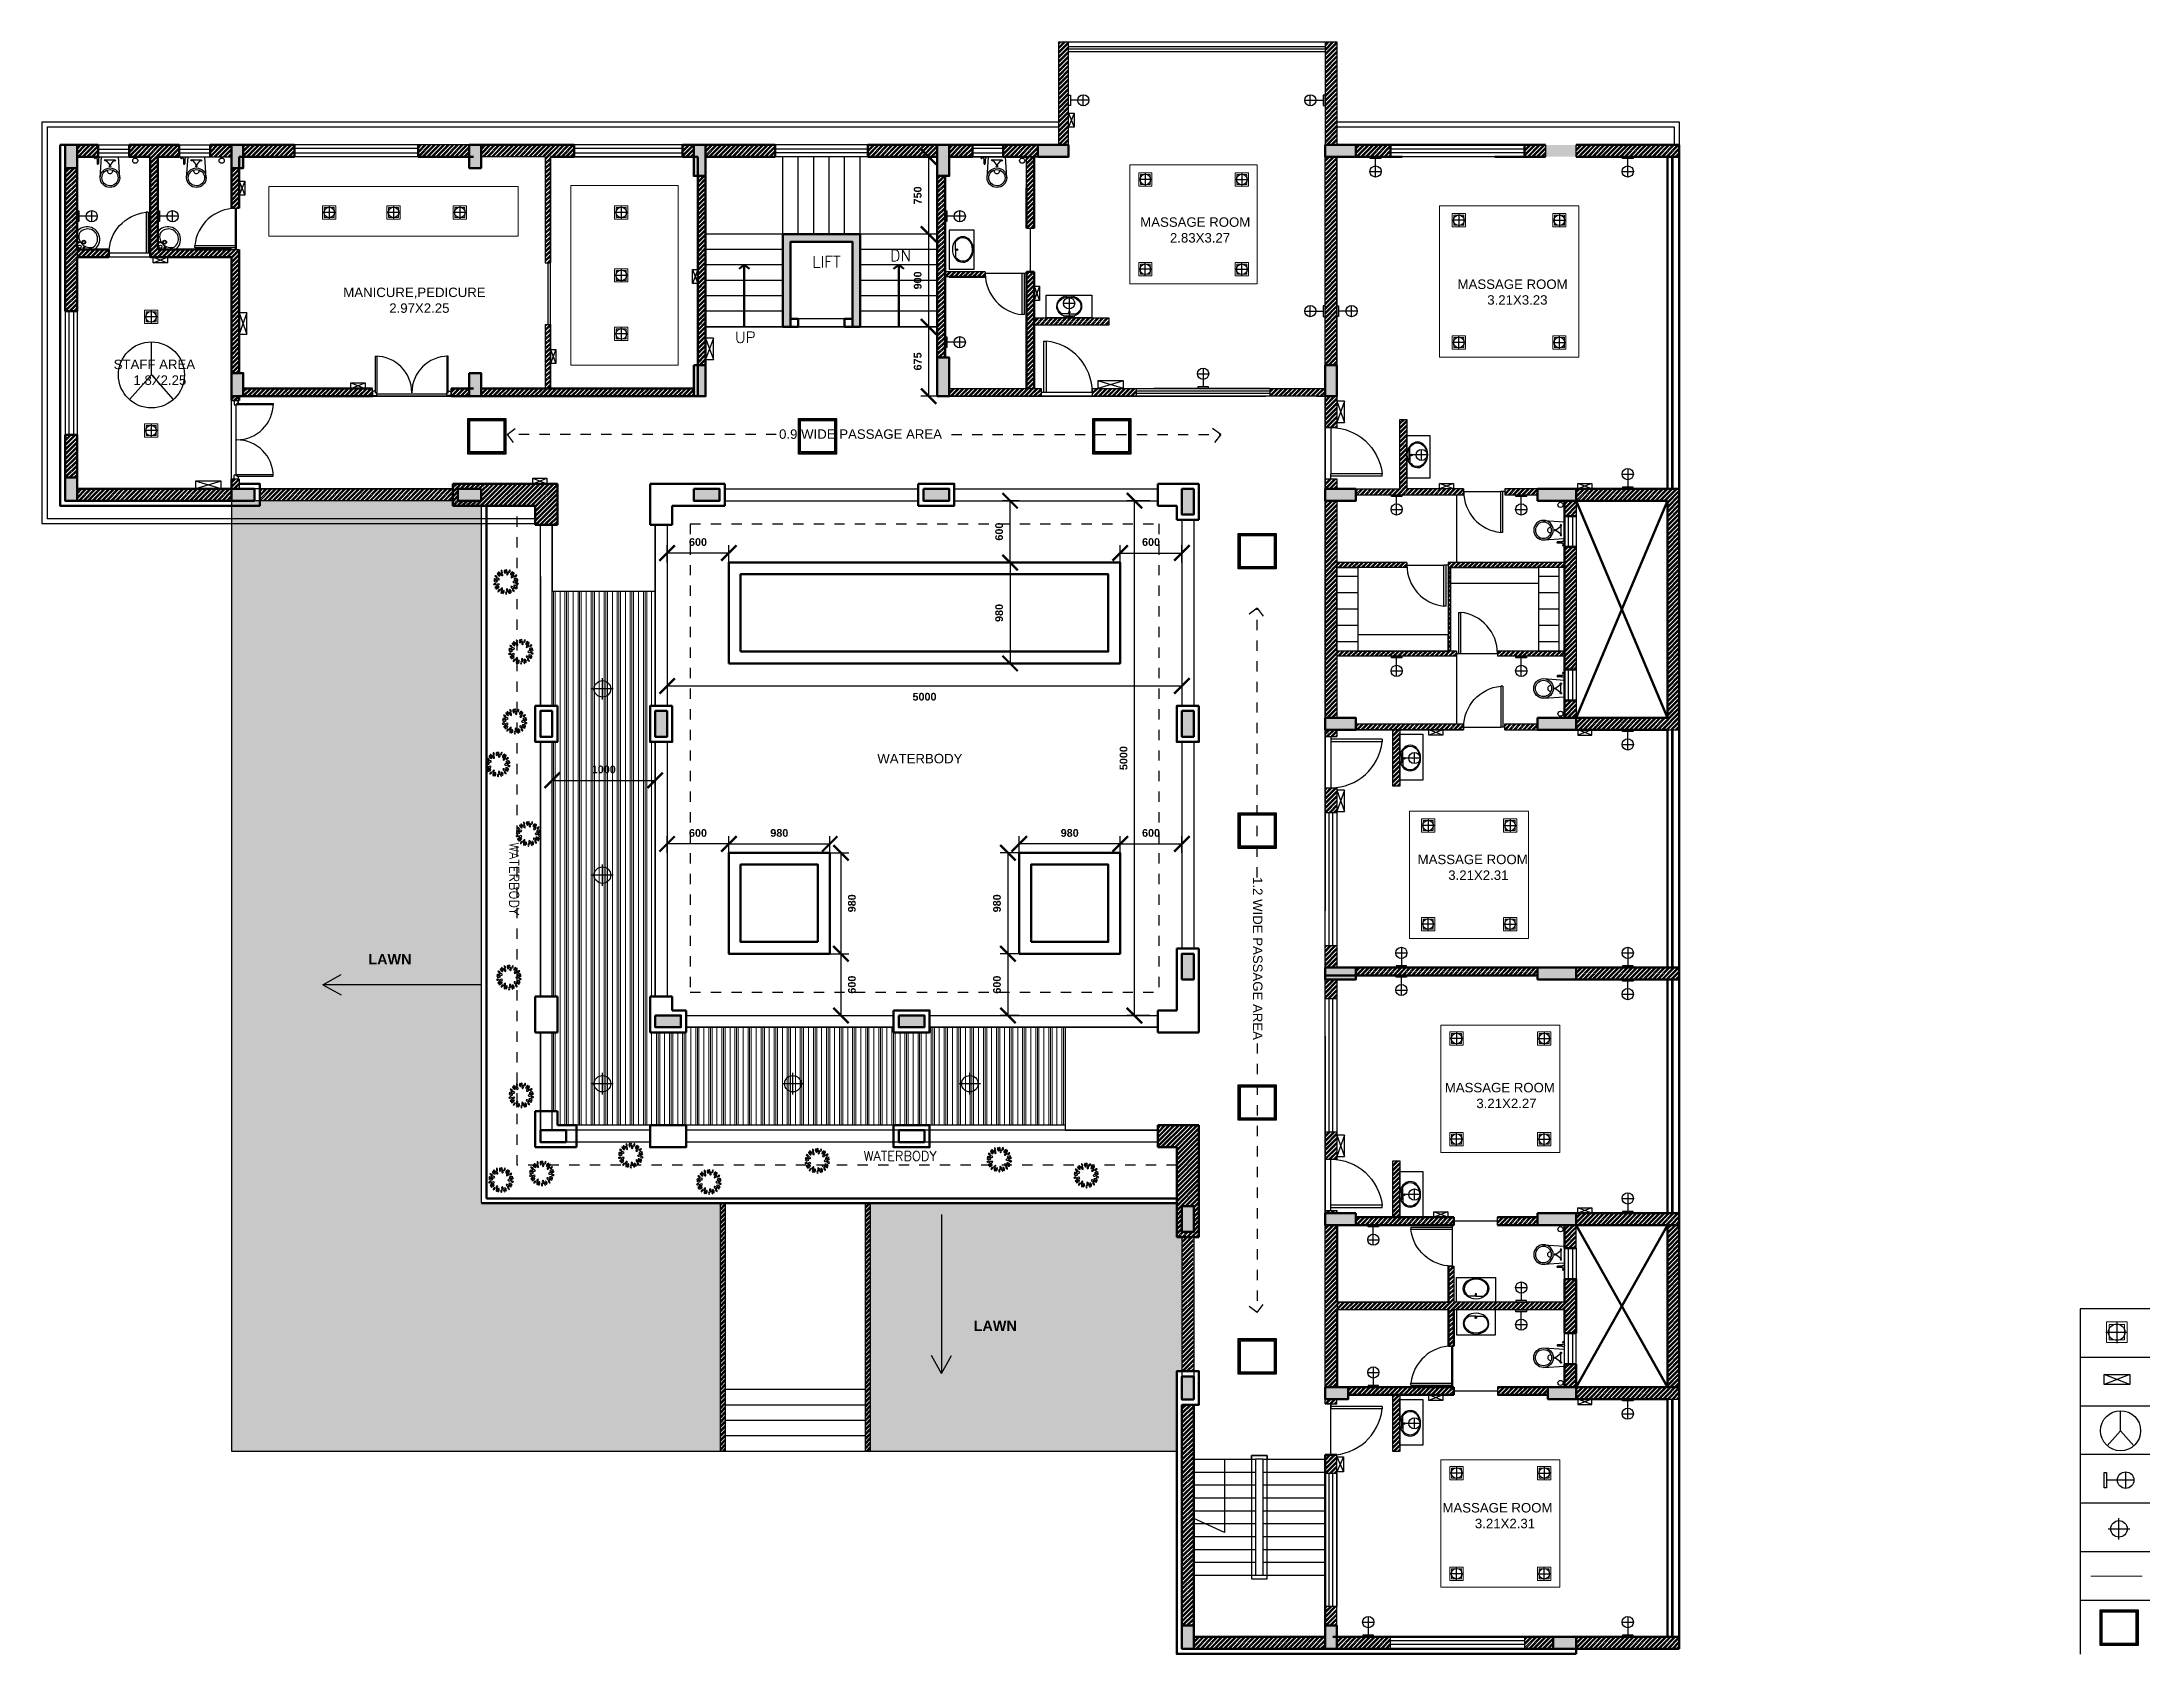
# Model space of a CAD drawing. Header units: millimetres. Extents: x 1521 to 3683, y 1649 to 3322.
# Drawn here: x 2066.4 to 2086.79, y 1655.23 to 1670.88 of the extents above; entities that cross this region are included whole.
import ezdxf
from ezdxf.enums import TextEntityAlignment as Align

# ---------------------------------------------------------------- set-up
doc = ezdxf.new("R2010")
doc.units = ezdxf.units.MM
doc.header["$LTSCALE"] = 0.1
doc.linetypes.add('DASHED', pattern=[0.75, 0.5, -0.25])
doc.linetypes.add('DASHED2', pattern=[0.375, 0.25, -0.125])
doc.layers.get('DEFPOINTS').update_dxf_attribs({"lineweight": 25})
for name, color, linetype in [('4', 6, 'Continuous'), ('electrical', 1, 'Continuous'), ('HA', 74, 'Continuous'), ('toilet furniture', 37, 'Continuous')]:
    doc.layers.add(name, color=color, linetype=linetype)
for name, color, linetype, lineweight in [('Ceiling', 5, 'Continuous', 13), ('COL', 1, 'Continuous', 50), ('plan wall', 7, 'Continuous', 25), ('WALL', 7, 'Continuous', 50), ('WIN', 8, 'Continuous', 25)]:
    doc.layers.add(name, color=color, linetype=linetype, lineweight=lineweight)
doc.styles.add('STYLE1', font='arialbd.ttf')
doc.styles.add('style3', font='simplex.shx')
doc.styles.add('WORKING', font='ARIALN.TTF')
doc.dimstyles.new('50', dxfattribs={"dimscale": 0.75, "dimtxt": 0.2, "dimasz": 0.2, "dimexe": 0.1, "dimexo": 0, "dimgap": 0.09, "dimtad": 2, "dimdec": 0, "dimlfac": 1000, "dimzin": 0, "dimdsep": 46, "dimtxsty": 'STYLE1', "dimblk": 'ARCHTICK', "dimcen": 0.09, "dimclrd": 4, "dimclre": 8, "dimclrt": 6, "dimadec": 0, "dimazin": 0, "dimtfac": 1, "dimtdec": 0, "dimtofl": 0, "dimtmove": 0, "dimatfit": 3, "dimldrblk": 'OPEN90', "dimfxl": 0.05, "dimtolj": 1, "dimtzin": 0, "dimarcsym": 0})
pattern_1 = [(45, (1452.668153, 934.511833), (-0.0224506403, 0.0224506403), []), (45, (1452.668153, 934.527708), (-0.0224506403, 0.0224506403), [])]
pattern_2 = [(45, (413.278364, 93.16107), (-0.0224506403, 0.0224506403), []), (45, (413.278364, 93.176945), (-0.0224506403, 0.0224506403), [])]
pattern_3 = [(0, (1077.08708, 930.04887), (0, 0.15875), [])]

msp = doc.modelspace()

# ---------------------------------------------------------------- texts
at = {"ltscale": 0.2, "char_height": 0.091816, "width": 2.429084, "attachment_point": 1, "style": 'WORKING'}
for s, insert in [('\\pi0.6898;{\\f@Arial Unicode MS|b0|i0|c0|p34;MASSAGE ROOM\\P\\pi0.87155;   2.83X3.27}', (2076.3741, 1669.1812)), ('\\pi0.53156;{\\f@Arial Unicode MS|b0|i0|c0|p34;MANICURE,PEDICURE\\P\\pi0.87124;   2.97X2.25}', (2068.7929, 1668.4989)), ('\\pi0.6898;{\\f@Arial Unicode MS|b0|i0|c0|p34;MASSAGE ROOM\\P\\pi0.87142;   3.21X3.23}', (2079.4561, 1668.5778)), ('\\pi0.8218;{\\f@Arial Unicode MS|b0|i0|c0|p34;STAFF AREA\\P\\pi0.9069;   1.8X2.25}', (2066.2728, 1667.799)), ('{\\f@Arial Unicode MS|b0|i0|c0|p34; 0.9 WIDE PASSAGE AREA}', (2073.5209, 1667.122)), ('{\\f@Arial Unicode MS|b0|i0|c0|p34;WATERBODY}', (2074.5107, 1663.9704)), ('\\pi0.6898;{\\f@Arial Unicode MS|b0|i0|c0|p34;MASSAGE ROOM\\P\\pi0.88029;   3.21X2.31}', (2079.0683, 1662.9911)), ('\\pi0.6898;{\\f@Arial Unicode MS|b0|i0|c0|p34;MASSAGE ROOM\\P\\pi0.85373;    3.21X2.27}', (2079.3319, 1660.7748)), ('\\pi0.6898;{\\f@Arial Unicode MS|b0|i0|c0|p34;MASSAGE ROOM\\P\\pi0.86247;    3.21X2.31}', (2079.3089, 1656.6942))]:
    msp.add_mtext(s, dxfattribs=dict(at, insert=insert))
at = {"ltscale": 0.2, "insert": (2078.2509, 1663.2043), "char_height": 0.091816, "width": 2.429084, "attachment_point": 1, "rotation": 270, "style": 'WORKING'}
msp.add_mtext('\\pi0.43035;{\\f@Arial Unicode MS|b0|i0|c0|p34;1.2 WIDE PASSAGE AREA}', dxfattribs=at)
at = {"char_height": 0.1, "width": 1.501305, "attachment_point": 1, "style": 'STYLE1'}
for insert in [(2069.5678, 1662.0252), (2075.4466, 1658.466)]:
    msp.add_mtext('LAWN', dxfattribs=dict(at, insert=insert))
at = {"layer": '4', "style": 'style3'}
for s, height, p in [('DN', 0.10848, (2074.7374, 1668.7566)), ('LIFT', 0.10848, (2074.0171, 1668.6943)), ('UP', 0.10848, (2073.2291, 1667.9619)), ('WATERBODY', 0.09182, (2074.7334, 1660.0192))]:
    msp.add_text(s, height=height, dxfattribs=at).set_placement(p, align=Align.CENTER)
msp.add_text('WATERBODY', height=0.09182, rotation=270, dxfattribs=at).set_placement((2070.9371, 1662.7571), align=Align.CENTER)

# ---------------------------------------------------------------- blocks, each defined once
blk = doc.blocks.new('_ArchTick')
at = {"color": 0, "linetype": 'ByBlock', "const_width": 0.15}
blk.add_lwpolyline([(-0.5, -0.5), (0.5, 0.5)], dxfattribs=at)
blk = doc.blocks.new('*D159')
at = {"color": 8, "lineweight": -2}
for p, q in [((2075.094, 1669.769), (2074.934, 1669.769)), ((2075.094, 1669.019), (2074.934, 1669.019))]:
    blk.add_line(p, q, dxfattribs=at)
at = {"color": 4, "lineweight": -2}
blk.add_line((2075.009, 1669.769), (2075.009, 1669.019), dxfattribs=at)
at = {"layer": 'DEFPOINTS', "color": 0}
for p in [(2075.094, 1669.769), (2075.009, 1669.019), (2075.094, 1669.019)]:
    blk.add_point(p, dxfattribs=at)
at = {"color": 4, "lineweight": -2, "xscale": 0.15, "yscale": 0.15, "zscale": 0.15}
for p, rotation in [((2075.009, 1669.769), 90), ((2075.009, 1669.019), 270)]:
    blk.add_blockref('_ArchTick', p, dxfattribs=dict(at, rotation=rotation))
at = {"color": 6, "insert": (2074.903, 1669.394), "char_height": 0.075, "attachment_point": 5, "rotation": 90, "style": 'STYLE1'}
blk.add_mtext('\\A1;750', dxfattribs=at)
blk = doc.blocks.new('_Open90')
at = {"color": 0, "linetype": 'ByBlock', "lineweight": -2}
for p, q in [((0, 0), (-1, 0)), ((-0.5, 0.5), (0, 0)), ((0, 0), (-0.5, -0.5))]:
    blk.add_line(p, q, dxfattribs=at)
blk = doc.blocks.new('*D160')
at = {"color": 8, "lineweight": -2}
for p, q in [((2075.094, 1669.019), (2074.934, 1669.019)), ((2075.094, 1668.119), (2074.934, 1668.119))]:
    blk.add_line(p, q, dxfattribs=at)
at = {"color": 4, "lineweight": -2}
blk.add_line((2075.009, 1669.019), (2075.009, 1668.119), dxfattribs=at)
at = {"layer": 'DEFPOINTS', "color": 0}
for p in [(2075.094, 1669.019), (2075.009, 1668.119), (2075.094, 1668.119)]:
    blk.add_point(p, dxfattribs=at)
at = {"color": 4, "lineweight": -2, "xscale": 0.15, "yscale": 0.15, "zscale": 0.15}
for p, rotation in [((2075.009, 1669.019), 90), ((2075.009, 1668.119), 270)]:
    blk.add_blockref('_ArchTick', p, dxfattribs=dict(at, rotation=rotation))
at = {"color": 6, "insert": (2074.903, 1668.569), "char_height": 0.075, "attachment_point": 5, "rotation": 90, "style": 'STYLE1'}
blk.add_mtext('\\A1;900', dxfattribs=at)
blk = doc.blocks.new('*D161')
at = {"color": 8, "lineweight": -2}
for p, q in [((2075.094, 1668.119), (2074.934, 1668.119)), ((2075.094, 1667.444), (2074.934, 1667.444))]:
    blk.add_line(p, q, dxfattribs=at)
at = {"color": 4, "lineweight": -2}
blk.add_line((2075.009, 1668.119), (2075.009, 1667.444), dxfattribs=at)
at = {"layer": 'DEFPOINTS', "color": 0}
for p in [(2075.094, 1668.119), (2075.009, 1667.444), (2075.094, 1667.444)]:
    blk.add_point(p, dxfattribs=at)
at = {"color": 4, "lineweight": -2, "xscale": 0.15, "yscale": 0.15, "zscale": 0.15}
for p, rotation in [((2075.009, 1668.119), 90), ((2075.009, 1667.444), 270)]:
    blk.add_blockref('_ArchTick', p, dxfattribs=dict(at, rotation=rotation))
at = {"color": 6, "insert": (2074.903, 1667.782), "char_height": 0.075, "attachment_point": 5, "rotation": 90, "style": 'STYLE1'}
blk.add_mtext('\\A1;675', dxfattribs=at)
blk = doc.blocks.new('*D162')
at = {"color": 8, "lineweight": -2}
for p, q in [((2075.889, 1663.009), (2075.889, 1663.171)), ((2076.869, 1663.009), (2076.869, 1663.171))]:
    blk.add_line(p, q, dxfattribs=at)
at = {"color": 4, "lineweight": -2}
blk.add_line((2076.869, 1663.096), (2075.889, 1663.096), dxfattribs=at)
at = {"layer": 'DEFPOINTS', "color": 0}
for p in [(2075.889, 1663.096), (2075.889, 1663.009), (2076.869, 1663.009)]:
    blk.add_point(p, dxfattribs=at)
at = {"color": 4, "lineweight": -2, "xscale": 0.15, "yscale": 0.15, "zscale": 0.15, "rotation": 180}
blk.add_blockref('_ArchTick', (2075.889, 1663.096), dxfattribs=at)
at = {"color": 4, "lineweight": -2, "xscale": 0.15, "yscale": 0.15, "zscale": 0.15}
blk.add_blockref('_ArchTick', (2076.869, 1663.096), dxfattribs=at)
at = {"color": 6, "insert": (2076.379, 1663.202), "char_height": 0.075, "attachment_point": 5, "style": 'STYLE1'}
blk.add_mtext('\\A1;980', dxfattribs=at)
blk = doc.blocks.new('*D163')
at = {"color": 8, "lineweight": -2}
for p, q in [((2075.889, 1663.009), (2075.704, 1663.009)), ((2075.889, 1662.029), (2075.704, 1662.029))]:
    blk.add_line(p, q, dxfattribs=at)
at = {"color": 4, "lineweight": -2}
blk.add_line((2075.779, 1663.009), (2075.779, 1662.029), dxfattribs=at)
at = {"layer": 'DEFPOINTS', "color": 0}
for p in [(2075.889, 1663.009), (2075.779, 1662.029), (2075.889, 1662.029)]:
    blk.add_point(p, dxfattribs=at)
at = {"color": 4, "lineweight": -2, "xscale": 0.15, "yscale": 0.15, "zscale": 0.15}
for p, rotation in [((2075.779, 1663.009), 90), ((2075.779, 1662.029), 270)]:
    blk.add_blockref('_ArchTick', p, dxfattribs=dict(at, rotation=rotation))
at = {"color": 6, "insert": (2075.673, 1662.519), "char_height": 0.075, "attachment_point": 5, "rotation": 90, "style": 'STYLE1'}
blk.add_mtext('\\A1;980', dxfattribs=at)
blk = doc.blocks.new('*D164')
at = {"color": 8, "lineweight": -2}
for p, q in [((2076.869, 1663.009), (2076.869, 1663.171)), ((2077.469, 1663.009), (2077.469, 1663.171))]:
    blk.add_line(p, q, dxfattribs=at)
at = {"color": 4, "lineweight": -2}
blk.add_line((2076.869, 1663.096), (2077.469, 1663.096), dxfattribs=at)
at = {"layer": 'DEFPOINTS', "color": 0}
for p in [(2076.869, 1663.009), (2077.469, 1663.096), (2077.469, 1663.009)]:
    blk.add_point(p, dxfattribs=at)
at = {"color": 4, "lineweight": -2, "xscale": 0.15, "yscale": 0.15, "zscale": 0.15, "rotation": 180}
blk.add_blockref('_ArchTick', (2076.869, 1663.096), dxfattribs=at)
at = {"color": 4, "lineweight": -2, "xscale": 0.15, "yscale": 0.15, "zscale": 0.15}
blk.add_blockref('_ArchTick', (2077.469, 1663.096), dxfattribs=at)
at = {"color": 6, "insert": (2077.169, 1663.202), "char_height": 0.075, "attachment_point": 5, "style": 'STYLE1'}
blk.add_mtext('\\A1;600', dxfattribs=at)
blk = doc.blocks.new('*D165')
at = {"color": 8, "lineweight": -2}
for p, q in [((2075.889, 1662.029), (2075.704, 1662.029)), ((2075.889, 1661.429), (2075.704, 1661.429))]:
    blk.add_line(p, q, dxfattribs=at)
at = {"color": 4, "lineweight": -2}
blk.add_line((2075.779, 1662.029), (2075.779, 1661.429), dxfattribs=at)
at = {"layer": 'DEFPOINTS', "color": 0}
for p in [(2075.889, 1662.029), (2075.779, 1661.429), (2075.889, 1661.429)]:
    blk.add_point(p, dxfattribs=at)
at = {"color": 4, "lineweight": -2, "xscale": 0.15, "yscale": 0.15, "zscale": 0.15}
for p, rotation in [((2075.779, 1662.029), 90), ((2075.779, 1661.429), 270)]:
    blk.add_blockref('_ArchTick', p, dxfattribs=dict(at, rotation=rotation))
at = {"color": 6, "insert": (2075.673, 1661.729), "char_height": 0.075, "attachment_point": 5, "rotation": 90, "style": 'STYLE1'}
blk.add_mtext('\\A1;600', dxfattribs=at)
blk = doc.blocks.new('*D166')
at = {"color": 8, "lineweight": -2}
for p, q in [((2072.469, 1665.829), (2072.469, 1665.996)), ((2073.069, 1665.829), (2073.069, 1665.996))]:
    blk.add_line(p, q, dxfattribs=at)
at = {"color": 4, "lineweight": -2}
blk.add_line((2073.069, 1665.921), (2072.469, 1665.921), dxfattribs=at)
at = {"layer": 'DEFPOINTS', "color": 0}
for p in [(2072.469, 1665.921), (2072.469, 1665.829), (2073.069, 1665.829)]:
    blk.add_point(p, dxfattribs=at)
at = {"color": 4, "lineweight": -2, "xscale": 0.15, "yscale": 0.15, "zscale": 0.15, "rotation": 180}
blk.add_blockref('_ArchTick', (2072.469, 1665.921), dxfattribs=at)
at = {"color": 4, "lineweight": -2, "xscale": 0.15, "yscale": 0.15, "zscale": 0.15}
blk.add_blockref('_ArchTick', (2073.069, 1665.921), dxfattribs=at)
at = {"color": 6, "insert": (2072.769, 1666.027), "char_height": 0.075, "attachment_point": 5, "style": 'STYLE1'}
blk.add_mtext('\\A1;600', dxfattribs=at)
blk = doc.blocks.new('*D167')
at = {"color": 8, "lineweight": -2}
for p, q in [((2072.469, 1664.688), (2072.469, 1664.555)), ((2077.469, 1664.688), (2077.469, 1664.555))]:
    blk.add_line(p, q, dxfattribs=at)
at = {"color": 4, "lineweight": -2}
blk.add_line((2072.469, 1664.63), (2077.469, 1664.63), dxfattribs=at)
at = {"layer": 'DEFPOINTS', "color": 0}
for p in [(2072.469, 1664.688), (2077.469, 1664.688), (2077.469, 1664.63)]:
    blk.add_point(p, dxfattribs=at)
at = {"color": 4, "lineweight": -2, "xscale": 0.15, "yscale": 0.15, "zscale": 0.15, "rotation": 180}
blk.add_blockref('_ArchTick', (2072.469, 1664.63), dxfattribs=at)
at = {"color": 4, "lineweight": -2, "xscale": 0.15, "yscale": 0.15, "zscale": 0.15}
blk.add_blockref('_ArchTick', (2077.469, 1664.63), dxfattribs=at)
at = {"color": 6, "insert": (2074.969, 1664.525), "char_height": 0.075, "attachment_point": 5, "style": 'STYLE1'}
blk.add_mtext('\\A1;5000', dxfattribs=at)
blk = doc.blocks.new('*D168')
at = {"color": 8, "lineweight": -2}
for p, q in [((2077.158, 1666.429), (2076.933, 1666.429)), ((2077.158, 1661.429), (2076.933, 1661.429))]:
    blk.add_line(p, q, dxfattribs=at)
at = {"color": 4, "lineweight": -2}
blk.add_line((2077.008, 1661.429), (2077.008, 1666.429), dxfattribs=at)
at = {"layer": 'DEFPOINTS', "color": 0}
for p in [(2077.008, 1666.429), (2077.158, 1666.429), (2077.158, 1661.429)]:
    blk.add_point(p, dxfattribs=at)
at = {"color": 4, "lineweight": -2, "xscale": 0.15, "yscale": 0.15, "zscale": 0.15}
for p, rotation in [((2077.008, 1666.429), 90), ((2077.008, 1661.429), 270)]:
    blk.add_blockref('_ArchTick', p, dxfattribs=dict(at, rotation=rotation))
at = {"color": 6, "insert": (2076.902, 1663.929), "char_height": 0.075, "attachment_point": 5, "rotation": 90, "style": 'STYLE1'}
blk.add_mtext('\\A1;5000', dxfattribs=at)
blk = doc.blocks.new('*D169')
at = {"color": 8, "lineweight": -2}
for p, q in [((2071.354, 1663.488), (2071.354, 1663.788)), ((2072.354, 1663.524), (2072.354, 1663.788))]:
    blk.add_line(p, q, dxfattribs=at)
at = {"color": 4, "lineweight": -2}
blk.add_line((2071.354, 1663.713), (2072.354, 1663.713), dxfattribs=at)
at = {"layer": 'DEFPOINTS', "color": 0}
for p in [(2072.354, 1663.713), (2071.354, 1663.488), (2072.354, 1663.524)]:
    blk.add_point(p, dxfattribs=at)
at = {"color": 4, "lineweight": -2, "xscale": 0.15, "yscale": 0.15, "zscale": 0.15, "rotation": 180}
blk.add_blockref('_ArchTick', (2071.354, 1663.713), dxfattribs=at)
at = {"color": 4, "lineweight": -2, "xscale": 0.15, "yscale": 0.15, "zscale": 0.15}
blk.add_blockref('_ArchTick', (2072.354, 1663.713), dxfattribs=at)
at = {"color": 6, "insert": (2071.854, 1663.819), "char_height": 0.075, "attachment_point": 5, "style": 'STYLE1'}
blk.add_mtext('\\A1;1000', dxfattribs=at)
blk = doc.blocks.new('d')
for p, q in [((0.05, 1), (0.05, 0)), ((0.05, 1), (0.1, 1)), ((0.1, 1), (0.1, 0)), ((0, 0), (0.1, 0))]:
    blk.add_line(p, q)
at = {"linetype": 'DASHED2', "ltscale": 500}
blk.add_arc((-0.005, 0), 1.005, 359.9965, 83.9779, dxfattribs=at)
blk = doc.blocks.new('A$C6D011404')
at = {"layer": 'toilet furniture'}
for q in [(118, 64), (434, 64)]:
    blk.add_line((281, 64), q, dxfattribs=at)
for radius in [16.7, 11.9]:
    blk.add_circle((281, 99), radius, dxfattribs=at)
at = {"layer": 'toilet furniture', "extrusion": (0, 0, -1)}
blk.add_ellipse((276, 225), major_axis=(276, -2), ratio=0.815709, start_param=3.141593, end_param=9.424778, dxfattribs=at)
at = {"layer": 'toilet furniture'}
blk.add_open_spline([(118, 64), (58, 102), (22, 162), (20, 223), (20, 225), (20, 227), (20, 268), (36, 309), (113, 396), (192, 429), (355, 430), (435, 397), (529, 293), (543, 225), (505, 126), (475, 90), (434, 64)], degree=3, knots=[5.365258, 5.365258, 5.365258, 5.365258, 6.257078, 6.257078, 6.283185, 6.283185, 6.283185, 6.901165, 6.901165, 7.841015, 7.841015, 8.780865, 8.780865, 9.720714, 9.720714, 10.328696, 10.328696, 10.328696, 10.328696], dxfattribs=at)
blk = doc.blocks.new('wash')
for q in [(760.231, 550.54), (760.641, 550.129)]:
    blk.add_line((760.231, 550.129), q)
for centre, radius in [((760.268, 550.293), 0.0189), ((760.29, 550.192), 0.035), ((760.388, 550.297), 0.0432), ((760.388, 550.297), 0.035), ((760.393, 550.173), 0.0189)]:
    blk.add_circle(centre, radius)
for centre, radius, start, end in [((760.463, 550.361), 0.293, 307.396, 142.4088), ((760.533, 550.433), 0.261, 167.257, 286.2705), ((760.477, 550.373), 0.231, 304.1309, 149.3966), ((760.45, 550.362), 0.302, 223.527, 230.3225)]:
    blk.add_arc(centre, radius, start, end)
blk = doc.blocks.new('AH19E')
for centre, radius, start, end in [((-0.447, -0.065), 0.0753, 42.86392, 138.57818), ((-0.423, 0), 0.127, 38.65709, 111.15834), ((-0.377, 0.174), 0.108, 210.70899, 299.10644), ((-0.422, 0.133), 0.059, 13.31145, 125.5828), ((-0.393, 0.208), 0.0681, 203.4613, 295.43295), ((-0.383, 0.235), 0.0753, 2.86392, 98.57818), ((-0.308, 0.327), 0.0887, 191.70154, 269.74057), ((-0.313, 0.119), 0.0835, 13.2488, 122.58322), ((-0.271, 0.222), 0.0926, 200.50355, 295.32847), ((-0.175, 0.372), 0.108, 170.70899, 259.10644), ((-0.323, 0.269), 0.127, 358.65709, 71.15834), ((-0.166, 0.41), 0.0681, 163.4613, 255.43295), ((-0.236, 0.37), 0.059, 333.31145, 85.5828), ((-0.064, 0.342), 0.0926, 160.50355, 255.32847), ((-0.162, 0.29), 0.0835, 333.2488, 82.58322), ((-0.024, 0.446), 0.0887, 151.70154, 229.74057), ((-0.141, 0.423), 0.0753, 322.86392, 58.57818), ((0.106, 0.395), 0.108, 130.70899, 219.10644), ((-0.073, 0.411), 0.127, 318.65709, 31.15834), ((0.137, 0.418), 0.0681, 123.4613, 215.43295), ((0.172, 0.3), 0.0926, 120.50355, 215.32847), ((0.058, 0.432), 0.059, 293.31145, 45.5828), ((0.064, 0.323), 0.0835, 293.2488, 42.58322), ((0.27, 0.354), 0.0887, 111.70154, 189.74057), ((0.165, 0.412), 0.0753, 282.86392, 18.57818), ((0.337, 0.231), 0.108, 90.70899, 179.10644), ((0.21, 0.359), 0.127, 278.65709, 351.15834), ((0.326, 0.116), 0.0926, 80.50355, 175.32847), ((0.258, 0.204), 0.0835, 253.2488, 2.58322), ((0.375, 0.229), 0.0681, 83.4613, 175.43295), ((0.324, 0.291), 0.059, 253.31145, 5.5828), ((0.408, -0.042), 0.108, 50.70899, 139.10644), ((0.393, 0.137), 0.127, 238.65709, 311.15834), ((0.435, 0.095), 0.0887, 71.70154, 149.74057), ((0.393, 0.207), 0.0753, 242.86392, 338.57818), ((-0.449, 0.054), 0.0887, 231.70154, 309.74057), ((-0.411, -0.168), 0.059, 53.31145, 165.5828), ((-0.438, -0.092), 0.0681, 243.4613, 335.43295), ((-0.327, -0.271), 0.127, 78.65709, 151.15834), ((-0.403, -0.108), 0.108, 250.70899, 339.10644), ((-0.319, -0.109), 0.0835, 53.2488, 162.58322), ((-0.353, -0.003), 0.0926, 240.50355, 335.32847), ((-0.382, -0.246), 0.0887, 271.70154, 349.74057), ((-0.304, -0.336), 0.0753, 82.86392, 178.57818), ((-0.21, -0.392), 0.059, 93.31145, 205.5828), ((-0.279, -0.351), 0.0681, 283.4613, 15.43295), ((-0.178, -0.287), 0.0835, 93.2488, 202.58322), ((-0.272, -0.228), 0.0926, 280.50355, 15.32847), ((-0.08, -0.417), 0.127, 118.65709, 191.15834), ((-0.243, -0.34), 0.108, 290.70899, 19.10644), ((-0.019, -0.452), 0.0753, 122.86392, 218.57818), ((-0.137, -0.432), 0.0887, 311.70154, 29.74057), ((0.045, -0.333), 0.0835, 133.2488, 242.58322), ((-0.064, -0.348), 0.0926, 320.50355, 55.32847), ((0.088, -0.434), 0.059, 133.31145, 245.5828), ((0.009, -0.447), 0.0681, 323.4613, 55.43295), ((0.204, -0.369), 0.127, 158.65709, 231.15834), ((0.03, -0.415), 0.108, 330.70899, 59.10644), ((0.246, -0.225), 0.0835, 173.2488, 282.58322), ((0.172, -0.307), 0.0926, 0.50355, 95.32847), ((0.272, -0.357), 0.0753, 162.86392, 258.57818), ((0.17, -0.418), 0.0887, 351.70154, 69.74057), ((0.326, -0.124), 0.0926, 40.50355, 135.32847), ((0.33, -0.013), 0.0835, 213.2488, 322.58322), ((0.287, -0.298), 0.108, 10.70899, 99.10644), ((0.39, -0.15), 0.127, 198.65709, 271.15834), ((0.343, -0.275), 0.059, 173.31145, 285.5828), ((0.291, -0.336), 0.0681, 3.4613, 95.43295), ((0.396, -0.21), 0.0887, 31.70154, 109.74057), ((0.435, -0.097), 0.0753, 202.86392, 298.57818), ((0.436, -0.069), 0.0681, 43.4613, 135.43295), ((0.437, 0.012), 0.059, 213.31145, 325.5828)]:
    blk.add_arc(centre, radius, start, end)
blk = doc.blocks.new('FT3')
at = {"xscale": 84, "yscale": 84, "zscale": 9, "rotation": 210}
blk.add_blockref('AH19E', (-2.3, -2.6), dxfattribs=at)
blk = doc.blocks.new('TR6')
blk.add_blockref('FT3', (2.4, 1))
blk = doc.blocks.new('*D170')
at = {"color": 8, "lineweight": -2}
for p, q in [((2075.889, 1665.829), (2075.725, 1665.829)), ((2075.889, 1664.849), (2075.725, 1664.849))]:
    blk.add_line(p, q, dxfattribs=at)
at = {"color": 4, "lineweight": -2}
blk.add_line((2075.8, 1665.829), (2075.8, 1664.849), dxfattribs=at)
at = {"layer": 'DEFPOINTS', "color": 0}
for p in [(2075.889, 1665.829), (2075.8, 1664.849), (2075.889, 1664.849)]:
    blk.add_point(p, dxfattribs=at)
at = {"color": 4, "lineweight": -2, "xscale": 0.15, "yscale": 0.15, "zscale": 0.15}
for p, rotation in [((2075.8, 1665.829), 90), ((2075.8, 1664.849), 270)]:
    blk.add_blockref('_ArchTick', p, dxfattribs=dict(at, rotation=rotation))
at = {"color": 6, "insert": (2075.694, 1665.339), "char_height": 0.075, "attachment_point": 5, "rotation": 90, "style": 'STYLE1'}
blk.add_mtext('\\A1;980', dxfattribs=at)
blk = doc.blocks.new('*D171')
at = {"color": 8, "lineweight": -2}
for p, q in [((2075.889, 1666.429), (2075.725, 1666.429)), ((2075.889, 1665.829), (2075.725, 1665.829))]:
    blk.add_line(p, q, dxfattribs=at)
at = {"color": 4, "lineweight": -2}
blk.add_line((2075.8, 1665.829), (2075.8, 1666.429), dxfattribs=at)
at = {"layer": 'DEFPOINTS', "color": 0}
for p in [(2075.8, 1666.429), (2075.889, 1666.429), (2075.889, 1665.829)]:
    blk.add_point(p, dxfattribs=at)
at = {"color": 4, "lineweight": -2, "xscale": 0.15, "yscale": 0.15, "zscale": 0.15}
for p, rotation in [((2075.8, 1666.429), 90), ((2075.8, 1665.829), 270)]:
    blk.add_blockref('_ArchTick', p, dxfattribs=dict(at, rotation=rotation))
at = {"color": 6, "insert": (2075.694, 1666.129), "char_height": 0.075, "attachment_point": 5, "rotation": 90, "style": 'STYLE1'}
blk.add_mtext('\\A1;600', dxfattribs=at)
blk = doc.blocks.new('*D172')
at = {"color": 8, "lineweight": -2}
for p, q in [((2076.869, 1665.829), (2076.869, 1665.996)), ((2077.469, 1665.829), (2077.469, 1665.996))]:
    blk.add_line(p, q, dxfattribs=at)
at = {"color": 4, "lineweight": -2}
blk.add_line((2076.869, 1665.921), (2077.469, 1665.921), dxfattribs=at)
at = {"layer": 'DEFPOINTS', "color": 0}
for p in [(2076.869, 1665.829), (2077.469, 1665.921), (2077.469, 1665.829)]:
    blk.add_point(p, dxfattribs=at)
at = {"color": 4, "lineweight": -2, "xscale": 0.15, "yscale": 0.15, "zscale": 0.15, "rotation": 180}
blk.add_blockref('_ArchTick', (2076.869, 1665.921), dxfattribs=at)
at = {"color": 4, "lineweight": -2, "xscale": 0.15, "yscale": 0.15, "zscale": 0.15}
blk.add_blockref('_ArchTick', (2077.469, 1665.921), dxfattribs=at)
at = {"color": 6, "insert": (2077.169, 1666.027), "char_height": 0.075, "attachment_point": 5, "style": 'STYLE1'}
blk.add_mtext('\\A1;600', dxfattribs=at)
blk = doc.blocks.new('*D173')
at = {"color": 8, "lineweight": -2}
for p, q in [((2073.069, 1663.009), (2073.069, 1663.171)), ((2074.049, 1663.009), (2074.049, 1663.171))]:
    blk.add_line(p, q, dxfattribs=at)
at = {"color": 4, "lineweight": -2}
blk.add_line((2073.069, 1663.096), (2074.049, 1663.096), dxfattribs=at)
at = {"layer": 'DEFPOINTS', "color": 0}
for p in [(2073.069, 1663.009), (2074.049, 1663.096), (2074.049, 1663.009)]:
    blk.add_point(p, dxfattribs=at)
at = {"color": 4, "lineweight": -2, "xscale": 0.15, "yscale": 0.15, "zscale": 0.15, "rotation": 180}
blk.add_blockref('_ArchTick', (2073.069, 1663.096), dxfattribs=at)
at = {"color": 4, "lineweight": -2, "xscale": 0.15, "yscale": 0.15, "zscale": 0.15}
blk.add_blockref('_ArchTick', (2074.049, 1663.096), dxfattribs=at)
at = {"color": 6, "insert": (2073.559, 1663.202), "char_height": 0.075, "attachment_point": 5, "style": 'STYLE1'}
blk.add_mtext('\\A1;980', dxfattribs=at)
blk = doc.blocks.new('*D174')
at = {"color": 8, "lineweight": -2}
for p, q in [((2074.049, 1663.009), (2074.233, 1663.009)), ((2074.049, 1662.029), (2074.233, 1662.029))]:
    blk.add_line(p, q, dxfattribs=at)
at = {"color": 4, "lineweight": -2}
blk.add_line((2074.158, 1663.009), (2074.158, 1662.029), dxfattribs=at)
at = {"layer": 'DEFPOINTS', "color": 0}
for p in [(2074.049, 1663.009), (2074.049, 1662.029), (2074.158, 1662.029)]:
    blk.add_point(p, dxfattribs=at)
at = {"color": 4, "lineweight": -2, "xscale": 0.15, "yscale": 0.15, "zscale": 0.15}
for p, rotation in [((2074.158, 1663.009), 90), ((2074.158, 1662.029), 270)]:
    blk.add_blockref('_ArchTick', p, dxfattribs=dict(at, rotation=rotation))
at = {"color": 6, "insert": (2074.264, 1662.519), "char_height": 0.075, "attachment_point": 5, "rotation": 90, "style": 'STYLE1'}
blk.add_mtext('\\A1;980', dxfattribs=at)
blk = doc.blocks.new('*D175')
at = {"color": 8, "lineweight": -2}
for p, q in [((2072.469, 1663.009), (2072.469, 1663.171)), ((2073.069, 1663.009), (2073.069, 1663.171))]:
    blk.add_line(p, q, dxfattribs=at)
at = {"color": 4, "lineweight": -2}
blk.add_line((2073.069, 1663.096), (2072.469, 1663.096), dxfattribs=at)
at = {"layer": 'DEFPOINTS', "color": 0}
for p in [(2072.469, 1663.096), (2072.469, 1663.009), (2073.069, 1663.009)]:
    blk.add_point(p, dxfattribs=at)
at = {"color": 4, "lineweight": -2, "xscale": 0.15, "yscale": 0.15, "zscale": 0.15, "rotation": 180}
blk.add_blockref('_ArchTick', (2072.469, 1663.096), dxfattribs=at)
at = {"color": 4, "lineweight": -2, "xscale": 0.15, "yscale": 0.15, "zscale": 0.15}
blk.add_blockref('_ArchTick', (2073.069, 1663.096), dxfattribs=at)
at = {"color": 6, "insert": (2072.769, 1663.202), "char_height": 0.075, "attachment_point": 5, "style": 'STYLE1'}
blk.add_mtext('\\A1;600', dxfattribs=at)
blk = doc.blocks.new('*D176')
at = {"color": 8, "lineweight": -2}
for p, q in [((2074.049, 1662.029), (2074.233, 1662.029)), ((2074.049, 1661.429), (2074.233, 1661.429))]:
    blk.add_line(p, q, dxfattribs=at)
at = {"color": 4, "lineweight": -2}
blk.add_line((2074.158, 1662.029), (2074.158, 1661.429), dxfattribs=at)
at = {"layer": 'DEFPOINTS', "color": 0}
for p in [(2074.049, 1662.029), (2074.049, 1661.429), (2074.158, 1661.429)]:
    blk.add_point(p, dxfattribs=at)
at = {"color": 4, "lineweight": -2, "xscale": 0.15, "yscale": 0.15, "zscale": 0.15}
for p, rotation in [((2074.158, 1662.029), 90), ((2074.158, 1661.429), 270)]:
    blk.add_blockref('_ArchTick', p, dxfattribs=dict(at, rotation=rotation))
at = {"color": 6, "insert": (2074.264, 1661.729), "char_height": 0.075, "attachment_point": 5, "rotation": 90, "style": 'STYLE1'}
blk.add_mtext('\\A1;600', dxfattribs=at)
blk = doc.blocks.new('A$C3F6A36EA')
h = blk.add_hatch(color=10)
h.set_gradient(color1=(22, 110, 12), color2=(129, 189, 10), tint=0.46)
h.paths.add_polyline_path([(-44.213, 20.41), (-3.313, 20.41), (-3.313, 22.222), (-44.213, 22.222)])
h = blk.add_hatch(color=10)
h.set_gradient(color1=(22, 110, 12), color2=(129, 189, 10), tint=0.46)
h.paths.add_polyline_path([(-44.213, -3.153), (-3.313, -3.153), (-3.313, -4.965), (-44.213, -4.965)])
at = {"color": 0}
blk.add_lwpolyline([(-44.213, 22.5), (-3.313, 22.5), (-3.313, -5.276), (-44.213, -5.276)], close=True, dxfattribs=at)
at = {"width": 22.63115, "attachment_point": 1}
for s, insert, char_height in [('{\\f@Arial Unicode MS|b0|i0|c0|p34;\\C255;\\c16777215;SPA}', (-41.959, 21.883), 1), ('{\\f@Arial Unicode MS|b0|i0|c0|p34;\\C255;\\c16777215;DINESH THAKARE. FINAL YEAR B.DES(INTERIOR DESIGN)\\PROLL NO-12 \\PGUIDE SIGN          H.O.D SIGN         EXTERNAL SIGN}', (-12.145, -3.471), 0.2), ('{\\f@Arial Unicode MS|b0|i0|c0|p34;\\C255;\\c16777215;M.V.P.S COLLEGE OF ARCHITECTURE,NASHIK}', (-43.325, -3.928), 0.2)]:
    blk.add_mtext(s, dxfattribs=dict(at, insert=insert, char_height=char_height))

# ---------------------------------------------------------------- dimensions: what is measured, and where the dimension line sits
for base, p1, p2, angle, picture, middle in [((2075.0091, 1669.0194), (2075.0935, 1669.7694), (2075.0935, 1669.0194), 90, '*D159', (2074.9033, 1669.3944)), ((2075.0091, 1668.1194), (2075.0935, 1669.0194), (2075.0935, 1668.1194), 90, '*D160', (2074.9033, 1668.5694)), ((2075.0091, 1667.4444), (2075.0935, 1668.1194), (2075.0935, 1667.4444), 90, '*D161', (2074.9033, 1667.7819)), ((2075.7996, 1666.4294), (2075.8885, 1665.8294), (2075.8885, 1666.4294), 90, '*D171', (2075.6938, 1666.1294)), ((2077.008, 1666.4294), (2077.1577, 1661.4294), (2077.1577, 1666.4294), 90, '*D168', (2076.9022, 1663.9294)), ((2077.4685, 1665.9213), (2076.8685, 1665.8294), (2077.4685, 1665.8294), 180, '*D172', (2077.1685, 1666.0271)), ((2075.7996, 1664.8494), (2075.8885, 1665.8294), (2075.8885, 1664.8494), 90, '*D170', (2075.6938, 1665.3394)), ((2072.4685, 1663.0957), (2073.0685, 1663.0094), (2072.4685, 1663.0094), 180, '*D175', (2072.7685, 1663.2015)), ((2074.0485, 1663.0957), (2073.0685, 1663.0094), (2074.0485, 1663.0094), 180, '*D173', (2073.5585, 1663.2015)), ((2074.1581, 1662.0294), (2074.0485, 1663.0094), (2074.0485, 1662.0294), 90, '*D174', (2074.2639, 1662.5194)), ((2075.779, 1662.0294), (2075.8885, 1663.0094), (2075.8885, 1662.0294), 90, '*D163', (2075.6731, 1662.5194)), ((2074.1581, 1661.4294), (2074.0485, 1662.0294), (2074.0485, 1661.4294), 90, '*D176', (2074.2639, 1661.7294)), ((2075.779, 1661.4294), (2075.8885, 1662.0294), (2075.8885, 1661.4294), 90, '*D165', (2075.6732, 1661.7294))]:
    dim = msp.add_linear_dim(base=base, p1=p1, p2=p2, angle=angle, dimstyle='50', override={"dimtxt": 0.1})
    dim.commit()
    dim.dimension.update_dxf_attribs({"geometry": picture, "text_midpoint": middle})
for base, p1, p2, picture, middle in [((2072.4685, 1665.9213), (2073.0685, 1665.8294), (2072.4685, 1665.8294), '*D166', (2072.7685, 1666.0271)), ((2077.4685, 1664.6305), (2072.4685, 1664.688), (2077.4685, 1664.688), '*D167', (2074.9685, 1664.5247)), ((2072.3535, 1663.713), (2071.3535, 1663.4884), (2072.3535, 1663.5243), '*D169', (2071.8535, 1663.8187)), ((2075.8885, 1663.0957), (2076.8685, 1663.0094), (2075.8885, 1663.0094), '*D162', (2076.3785, 1663.2015)), ((2077.4685, 1663.0957), (2076.8685, 1663.0094), (2077.4685, 1663.0094), '*D164', (2077.1685, 1663.2015))]:
    dim = msp.add_linear_dim(base=base, p1=p1, p2=p2, dimstyle='50', override={"dimtxt": 0.1})
    dim.commit()
    dim.dimension.update_dxf_attribs({"geometry": picture, "text_midpoint": middle})

# ---------------------------------------------------------------- hatches: boundary and pattern name
h = msp.add_hatch()
h.set_pattern_fill('STEEL', color=256, scale=0.01, style=0)
h.set_pattern_definition(pattern_1)
h.paths.add_polyline_path([(2078.9735, 1669.7694), (2078.8585, 1669.7694), (2078.8585, 1667.7444), (2078.9735, 1667.7444)])
h.paths.add_polyline_path([(2079.4952, 1669.8844), (2079.1585, 1669.8844), (2079.1585, 1669.7694), (2079.4952, 1669.7694)])
h.paths.add_polyline_path([(2081.0011, 1669.8844), (2080.7974, 1669.8844), (2080.7974, 1669.7694), (2081.0011, 1669.7694)])
h.paths.add_polyline_path([(2078.9735, 1670.8844), (2078.8585, 1670.8844), (2078.8585, 1669.8844), (2078.9735, 1669.8844)])
h.paths.add_polyline_path([(2076.3685, 1670.8844), (2076.2739, 1670.8844), (2076.2739, 1669.8844), (2076.3685, 1669.8844)])
h = msp.add_hatch()
h.set_pattern_fill('STEEL', color=256, scale=0.01, style=0)
h.set_pattern_definition(pattern_2)
h.paths.add_polyline_path([(2066.9435, 1669.8844), (2066.7385, 1669.8844), (2066.7385, 1669.7694), (2066.9435, 1669.7694)])
h = msp.add_hatch()
h.set_pattern_fill('STEEL', color=256, scale=0.01, style=0)
h.set_pattern_definition(pattern_2)
h.paths.add_polyline_path([(2067.731, 1669.8844), (2067.2435, 1669.8844), (2067.2435, 1669.7694), (2067.4485, 1669.7694), (2067.4485, 1668.8319), (2067.4485, 1668.7944), (2068.2385, 1668.7944), (2068.2385, 1667.6694), (2068.3135, 1667.6694), (2068.3135, 1668.8694), (2068.2385, 1668.8694), (2067.5235, 1668.8694), (2067.5235, 1669.7694), (2067.731, 1669.7694)])
h = msp.add_hatch()
h.set_pattern_fill('STEEL', color=256, scale=0.01, style=0)
h.set_pattern_definition(pattern_1)
h.paths.add_polyline_path([(2068.2385, 1669.8844), (2068.031, 1669.8844), (2068.031, 1669.7694), (2068.2385, 1669.7694)])
h.paths.add_polyline_path([(2068.3135, 1669.6594), (2068.2385, 1669.6594), (2068.2385, 1669.2689), (2068.2814, 1669.2689), (2068.2814, 1669.2689), (2068.2814, 1669.2689), (2068.3135, 1669.2689)])
h.paths.add_polyline_path([(2068.851, 1669.8844), (2068.3535, 1669.8844), (2068.3535, 1669.7694), (2068.851, 1669.7694)])
h.paths.add_polyline_path([(2070.5485, 1669.8844), (2070.051, 1669.8844), (2070.051, 1669.7694), (2070.5485, 1669.7694)])
h = msp.add_hatch()
h.set_pattern_fill('STEEL', color=256, scale=0.01, style=0)
h.set_pattern_definition(pattern_1)
h.paths.add_polyline_path([(2071.5669, 1669.8844), (2070.6635, 1669.8844), (2070.6635, 1669.7694), (2071.2866, 1669.7694), (2071.2866, 1668.7403), (2071.3366, 1668.7403), (2071.3366, 1669.7694), (2071.5669, 1669.7694)])
h = msp.add_hatch()
h.set_pattern_fill('STEEL', color=256, scale=0.01, style=0)
h.set_pattern_definition(pattern_1)
h.paths.add_polyline_path([(2072.7285, 1669.8844), (2072.6185, 1669.8844), (2072.6185, 1669.7694), (2072.7285, 1669.7694)])
h = msp.add_hatch()
h.set_pattern_fill('STEEL', color=256, scale=0.01, style=0)
h.set_pattern_definition(pattern_1)
h.paths.add_polyline_path([(2073.5185, 1669.8844), (2073.431, 1669.8844), (2072.8435, 1669.8844), (2072.8435, 1669.7694), (2073.5185, 1669.7694)])
h.paths.add_polyline_path([(2075.0935, 1669.8844), (2074.4185, 1669.8844), (2074.4185, 1669.7694), (2075.0935, 1669.7694)])
h.paths.add_polyline_path([(2075.4335, 1669.8844), (2075.2085, 1669.8844), (2075.2085, 1669.7694), (2075.3452, 1669.7694), (2075.3452, 1669.7694), (2075.4335, 1669.7694)])
h.paths.add_polyline_path([(2076.0685, 1669.8844), (2075.7335, 1669.8844), (2075.7335, 1669.7694), (2076.0685, 1669.7694)])
h.paths.add_polyline_path([(2076.0335, 1669.7694), (2075.9585, 1669.7694), (2075.9585, 1669.0771), (2076.0335, 1669.0771)])
h.paths.add_polyline_path([(2075.1685, 1669.5844), (2075.0935, 1669.5844), (2075.0935, 1668.8694), (2075.0935, 1667.8194), (2075.1685, 1667.8194)])
h.paths.add_polyline_path([(2075.559, 1668.6356), (2075.559, 1668.6356), (2075.559, 1668.6358), (2075.559, 1668.6521), (2075.1685, 1668.6521), (2075.1685, 1668.6022), (2075.2085, 1668.6022), (2075.559, 1668.6022), (2075.559, 1668.6356)])
h.paths.add_polyline_path([(2076.0335, 1668.6522), (2075.9585, 1668.6522), (2075.9585, 1667.5194), (2076.0335, 1667.5194)])
h.paths.add_polyline_path([(2076.1013, 1667.5194), (2075.2085, 1667.5194), (2075.2085, 1667.4444), (2076.1013, 1667.4444)])
h.paths.add_polyline_path([(2076.7579, 1668.2039), (2076.0335, 1668.2039), (2076.0335, 1668.1356), (2076.7579, 1668.1356)])
h.paths.add_polyline_path([(2078.3231, 1667.5194), (2078.3231, 1667.4444), (2078.8585, 1667.4444), (2078.8585, 1667.5194)])
h.paths.add_polyline_path([(2077.027, 1667.4444), (2077.027, 1667.5194), (2076.5986, 1667.5194), (2076.5986, 1667.4444)])
h = msp.add_hatch()
h.set_pattern_fill('STEEL', color=256, scale=0.01, style=0)
h.set_pattern_definition(pattern_1)
h.paths.add_polyline_path([(2081.2985, 1669.8844), (2082.2985, 1669.8844), (2082.2985, 1669.7694), (2081.2985, 1669.7694)])
h = msp.add_hatch()
h.set_pattern_fill('STEEL', color=256, scale=0.01, style=0)
h.set_pattern_definition(pattern_1)
h.paths.add_polyline_path([(2066.7385, 1668.7944), (2067.0479, 1668.7944), (2067.0479, 1668.8694), (2066.7385, 1668.8694)])
h.paths.add_polyline_path([(2066.6235, 1669.6594), (2066.7385, 1669.6594), (2066.7385, 1668.2694), (2066.6235, 1668.2694)])
h = msp.add_hatch()
h.set_pattern_fill('STEEL', color=256, scale=0.01, style=0)
h.set_pattern_definition(pattern_1)
h.paths.add_polyline_path([(2072.7285, 1667.5194), (2070.6635, 1667.5194), (2070.6635, 1667.4444), (2072.7285, 1667.4444)])
h.paths.add_polyline_path([(2071.3366, 1668.1403), (2071.2866, 1668.1403), (2071.2866, 1667.5194), (2071.3366, 1667.5194)])
h.paths.add_polyline_path([(2072.8435, 1669.5844), (2072.7685, 1669.5844), (2072.7685, 1667.7444), (2072.8435, 1667.7444), (2072.8435, 1668.1194)])
h = msp.add_hatch()
h.set_pattern_fill('STEEL', color=256, scale=0.01, style=0)
h.set_pattern_definition(pattern_1)
h.paths.add_polyline_path([(2066.7385, 1667.0694), (2066.6235, 1667.0694), (2066.6235, 1666.6544), (2066.7385, 1666.6544)])
h.paths.add_polyline_path([(2068.2385, 1666.5444), (2067.9476, 1666.5444, -0.0001353), (2067.9473, 1666.5425, -0.0006208), (2067.9472, 1666.5428, -0.0144389), (2067.9428, 1666.5444), (2066.7385, 1666.5444), (2066.7385, 1666.4294), (2068.2385, 1666.4294)])
h.paths.add_polyline_path([(2070.3885, 1666.5444), (2068.5135, 1666.5444), (2068.5135, 1666.4294), (2070.3885, 1666.4294)])
h.paths.add_polyline_path([(2068.3135, 1666.6395), (2068.276, 1666.6395), (2068.2638, 1666.6395), (2068.2385, 1666.6395), (2068.2385, 1666.5444), (2068.3135, 1666.5444)])
h.paths.add_polyline_path([(2068.276, 1667.4444), (2068.2385, 1667.4444), (2068.2385, 1667.4012), (2068.276, 1667.4012)])
h.paths.add_polyline_path([(2068.3135, 1667.4444), (2068.276, 1667.4444), (2068.276, 1667.4012), (2068.3135, 1667.4012)])
h.paths.add_polyline_path([(2070.5485, 1667.5194), (2070.3712, 1667.5194), (2070.3712, 1667.4444), (2070.5485, 1667.4444)])
h = msp.add_hatch()
h.set_pattern_fill('STEEL', color=256, scale=0.01, style=0)
h.set_pattern_definition(pattern_1)
h.paths.add_polyline_path([(2069.6094, 1667.5194), (2068.3535, 1667.5194), (2068.3535, 1667.4444), (2069.6094, 1667.4444)])
h = msp.add_hatch()
h.set_pattern_fill('STEEL', color=256, scale=0.01, style=0)
h.set_pattern_definition(pattern_1)
h.paths.add_polyline_path([(2078.9735, 1667.4444), (2078.8585, 1667.4444), (2078.8585, 1667.1387), (2078.9735, 1667.1387)])
h.paths.add_polyline_path([(2078.9735, 1666.6414), (2078.8585, 1666.6414), (2078.8585, 1666.5444), (2078.9735, 1666.5444)])
h = msp.add_hatch()
h.set_pattern_fill('STEEL', color=256, scale=0.01, style=0)
h.set_pattern_definition(pattern_1)
h.paths.add_polyline_path([(2079.654, 1667.2187), (2079.5857, 1667.2187), (2079.5857, 1666.5444), (2079.1585, 1666.5444), (2079.1585, 1666.4869), (2080.205, 1666.4869), (2080.205, 1666.5444), (2079.654, 1666.5444)])
h = msp.add_hatch()
h.set_pattern_fill('GRASS', color=3, scale=0.00625, style=0)
h.set_pattern_definition([(90, (1077.08708, 930.04887), (-0.112253125, 0.112253125), [0.029765625, -0.194740625]), (45, (1077.08708, 930.04887), (-0.112253202, 0.112253202), [0.029765625, -0.128984375]), (135, (1077.08708, 930.04887), (-0.112253202, -0.112253202), [0.029765625, -0.128984375])])
h.paths.add_polyline_path([(2074.3917, 1659.6063), (2074.3917, 1657.1994), (2077.4185, 1657.1994), (2077.4185, 1657.9744), (2077.4685, 1657.9744), (2077.4685, 1659.2769), (2077.4185, 1659.2769), (2077.4185, 1659.6063)])
h.paths.add_polyline_path([(2073.0334, 1657.1994), (2073.0334, 1659.6063), (2070.6676, 1659.6063), (2070.6635, 1666.4294), (2068.2385, 1666.4294), (2068.2385, 1657.1994)])
h = msp.add_hatch()
h.set_pattern_fill('STEEL', color=256, scale=0.01, style=0)
h.set_pattern_definition(pattern_1)
h.paths.add_polyline_path([(2071.4035, 1666.5944), (2070.3885, 1666.5944), (2070.3885, 1666.5444), (2070.3885, 1666.4294), (2070.4385, 1666.4294), (2070.4385, 1666.5444), (2070.6635, 1666.5444), (2070.6635, 1666.4294), (2070.6636, 1666.3794), (2071.1885, 1666.3794), (2071.1885, 1666.1944), (2071.4035, 1666.1944)])
h.paths.add_polyline_path([(2070.6635, 1666.4294), (2070.3885, 1666.4294), (2070.3885, 1666.3794), (2070.6636, 1666.3794)], flags=17)
h = msp.add_hatch()
h.set_pattern_fill('STEEL', color=256, scale=0.01, style=0)
h.set_pattern_definition(pattern_1)
h.paths.add_polyline_path([(2081.2985, 1665.9804), (2081.1835, 1665.9804), (2081.1835, 1664.7897), (2081.2985, 1664.7897)])
h.paths.add_polyline_path([(2081.1835, 1665.8294), (2080.0535, 1665.8294), (2080.0535, 1664.9694), (2079.1761, 1664.9694), (2078.9735, 1664.9694), (2078.9735, 1664.9194), (2080.1342, 1664.9194), (2080.1342, 1664.9694), (2080.0785, 1664.9694), (2080.0785, 1665.7794), (2080.9309, 1665.7794), (2081.1335, 1665.7794), (2081.1835, 1665.7794)])
edge = h.paths.add_edge_path()
edge.add_line((2081.1835, 1664.9694), (2080.5338, 1664.9694))
edge.add_line((2080.5338, 1664.9694), (2080.5338, 1664.9456))
edge.add_ellipse((2080.132, 1664.9451), major_axis=(-0.2841, 0.2841), ratio=1, start_angle=225.01782, end_angle=225.08395, ccw=False)
edge.add_line((2080.5338, 1664.9451), (2080.5338, 1664.9451))
edge.add_line((2080.5338, 1664.9451), (2080.5338, 1664.9194))
edge.add_line((2080.5338, 1664.9194), (2081.1835, 1664.9194))
edge.add_line((2081.1835, 1664.9194), (2081.1835, 1664.9694))
h.paths.add_polyline_path([(2079.654, 1665.8292), (2078.9735, 1665.8292), (2078.9735, 1665.7794), (2079.1761, 1665.7794), (2079.654, 1665.7794), (2079.654, 1665.8041), (2079.654, 1665.8041), (2079.654, 1665.8041)])
h.paths.add_polyline_path([(2078.9735, 1666.4294), (2078.8585, 1666.4294), (2078.8585, 1664.3194), (2078.9735, 1664.3194)])
h = msp.add_hatch()
h.set_pattern_fill('STEEL', color=256, scale=0.01, style=0)
h.set_pattern_definition(pattern_1)
h.paths.add_polyline_path([(2080.9235, 1666.5444), (2080.6046, 1666.5444), (2080.6046, 1666.4869), (2080.9235, 1666.4869)])
h = msp.add_hatch()
h.set_pattern_fill('STEEL', color=256, scale=0.01, style=0)
h.set_pattern_definition(pattern_1)
h.paths.add_polyline_path([(2081.2985, 1666.4294), (2081.1835, 1666.4294), (2081.1835, 1666.2804), (2081.2985, 1666.2804)])
h = msp.add_hatch()
h.set_pattern_fill('STEEL', color=256, scale=0.01, style=0)
h.set_pattern_definition(pattern_1)
h.paths.add_polyline_path([(2082.2985, 1666.5444), (2081.2985, 1666.5444), (2081.2985, 1666.4294), (2082.1835, 1666.4294), (2082.1835, 1664.3194), (2081.2985, 1664.3194), (2081.2985, 1664.2044), (2082.1835, 1664.2044), (2082.2985, 1664.2044)])
h = msp.add_hatch()
h.set_pattern_fill('LINE', color=256, scale=0.05, style=0)
h.set_pattern_definition(pattern_3)
h.paths.add_polyline_path([(2078.9735, 1665.7794), (2079.1761, 1665.7794), (2079.1761, 1664.9694), (2078.9735, 1664.9694)])
h = msp.add_hatch()
h.set_pattern_fill('LINE', color=256, scale=0.05, style=0)
h.set_pattern_definition(pattern_3)
h.paths.add_polyline_path([(2081.1335, 1665.7794), (2080.9309, 1665.7794), (2080.9309, 1664.9694), (2081.1335, 1664.9694)])
at = {"lineweight": 0}
h = msp.add_hatch(dxfattribs=at)
h.set_pattern_fill('PLASTI', color=33, scale=0.02, angle=90, style=0)
h.set_pattern_definition([(90, (196.98868, 143.22079), (-0.127, 0), []), (90, (196.9728, 143.22079), (-0.127, 0), []), (90, (196.95693, 143.22079), (-0.127, 0), []), (90, (196.9093, 143.22079), (-0.127, 0), [])])
h.paths.add_polyline_path([(2071.3535, 1665.5497), (2072.3535, 1665.5497), (2072.3535, 1664.4369), (2072.3035, 1664.4369), (2072.3035, 1664.0869), (2072.3535, 1664.0869), (2072.3535, 1661.6144), (2072.3035, 1661.6144), (2072.3035, 1661.2644), (2072.6535, 1661.2644), (2072.6535, 1661.3144), (2074.6685, 1661.3144), (2074.6685, 1661.2644), (2075.0185, 1661.2644), (2075.0185, 1661.3144), (2076.3349, 1661.3144), (2076.3349, 1660.3644), (2071.4035, 1660.3644), (2071.4035, 1660.4994), (2071.3535, 1660.4994), (2071.3535, 1661.2644), (2071.4035, 1661.2644), (2071.4035, 1661.6144), (2071.3535, 1661.6144), (2071.3535, 1664.0869), (2071.4035, 1664.0869), (2071.4035, 1664.4369), (2071.3535, 1664.4369)])
h = msp.add_hatch()
h.set_pattern_fill('STEEL', color=256, scale=0.01, style=0)
h.set_pattern_definition(pattern_1)
h.paths.add_polyline_path([(2080.9235, 1664.261), (2080.6046, 1664.261), (2080.6046, 1664.2044), (2080.9235, 1664.2044)])
h.paths.add_polyline_path([(2081.2985, 1664.4897), (2081.1835, 1664.4897), (2081.1835, 1664.3194), (2081.2985, 1664.3194)])
h = msp.add_hatch()
h.set_pattern_fill('STEEL', color=256, scale=0.01, style=0)
h.set_pattern_definition(pattern_1)
h.paths.add_polyline_path([(2078.9735, 1664.2044), (2078.8585, 1664.2044), (2078.8585, 1664.1379), (2078.9735, 1664.1379)])
h = msp.add_hatch()
h.set_pattern_fill('STEEL', color=256, scale=0.01, style=0)
h.set_pattern_definition(pattern_1)
h.paths.add_polyline_path([(2079.1585, 1664.2619), (2080.205, 1664.2619), (2080.205, 1664.2044), (2079.1585, 1664.2044)])
h = msp.add_hatch()
h.set_pattern_fill('STEEL', color=256, scale=0.01, style=0)
h.set_pattern_definition(pattern_1)
h.paths.add_polyline_path([(2079.5164, 1664.2044), (2079.5846, 1664.2044), (2079.5846, 1663.6553), (2079.5164, 1663.6553)])
h = msp.add_hatch()
h.set_pattern_fill('STEEL', color=256, scale=0.01, style=0)
h.set_pattern_definition(pattern_1)
h.paths.add_polyline_path([(2079.1585, 1661.8944), (2080.9235, 1661.8944), (2080.9235, 1661.8194), (2079.1585, 1661.8194)])
h.paths.add_polyline_path([(2081.2985, 1661.8944), (2082.2985, 1661.8944), (2082.2985, 1661.7794), (2081.2985, 1661.7794)])
h.paths.add_polyline_path([(2079.5164, 1660.0184), (2079.5846, 1660.0184), (2079.5846, 1659.4694), (2079.5164, 1659.4694)])
h.paths.add_polyline_path([(2081.2985, 1659.5094), (2082.2985, 1659.5094), (2082.2985, 1659.3944), (2081.2985, 1659.3944)])
h.paths.add_polyline_path([(2078.8591, 1663.4015), (2078.9735, 1663.4015), (2078.9735, 1663.6406), (2078.8586, 1663.6406), (2078.8586, 1661.8944), (2078.9735, 1661.8944), (2078.9735, 1662.1054), (2078.8591, 1662.1054)])
h = msp.add_hatch()
h.set_pattern_fill('STEEL', color=256, scale=0.01, style=0)
h.set_pattern_definition(pattern_1)
h.paths.add_polyline_path([(2078.8585, 1659.3944), (2078.9758, 1659.3944), (2078.9758, 1657.8194), (2078.8585, 1657.8194)])
h.paths.add_polyline_path([(2079.1585, 1659.4694), (2080.1087, 1659.4694), (2080.1087, 1659.3944), (2079.1585, 1659.3944)])
h.paths.add_polyline_path([(2078.9735, 1659.5359), (2078.8585, 1659.5359), (2078.8585, 1659.5094), (2078.9735, 1659.5094)])
h.paths.add_polyline_path([(2078.8591, 1661.5938), (2078.9735, 1661.5938), (2078.9735, 1661.7794), (2078.8585, 1661.7794), (2078.8585, 1660.0331), (2078.9735, 1660.0331), (2078.9735, 1660.2977), (2078.8591, 1660.2977)])
h = msp.add_hatch()
h.set_pattern_fill('STEEL', color=256, scale=0.01, style=0)
h.set_pattern_definition(pattern_1)
h.paths.add_polyline_path([(2077.5738, 1660.3644), (2077.2335, 1660.3644), (2077.2335, 1660.1494), (2077.4185, 1660.1494), (2077.4185, 1659.2769), (2077.4685, 1659.2769), (2077.5782, 1659.2769), (2077.578, 1659.3269), (2077.4685, 1659.3269), (2077.4685, 1659.5769), (2077.577, 1659.5769)])
h.paths.add_polyline_path([(2077.6335, 1660.3644), (2077.5738, 1660.3644), (2077.577, 1659.5769), (2077.5835, 1659.5769), (2077.5835, 1659.3269), (2077.578, 1659.3269), (2077.5782, 1659.2769), (2077.6335, 1659.2769)])
h = msp.add_hatch()
h.set_pattern_fill('STEEL', color=256, scale=0.01, style=0)
h.set_pattern_definition(pattern_1)
h.paths.add_polyline_path([(2074.4417, 1659.6063), (2074.3917, 1659.6063), (2074.3917, 1657.1994), (2074.4417, 1657.1994)])
h.paths.add_polyline_path([(2073.0334, 1659.6063), (2072.9834, 1659.6063), (2072.9834, 1657.1994), (2073.0334, 1657.1994)])
h = msp.add_hatch()
h.set_pattern_fill('STEEL', color=256, scale=0.01, style=0)
h.set_pattern_definition(pattern_1)
h.paths.add_polyline_path([(2078.8585, 1655.3944), (2077.5835, 1655.3944), (2077.5835, 1655.2794), (2078.8585, 1655.2794)])
h.paths.add_polyline_path([(2077.5835, 1657.6494), (2077.4685, 1657.6494), (2077.4685, 1655.5044), (2077.5835, 1655.5044)])
h.paths.add_polyline_path([(2077.5782, 1659.2769), (2077.4685, 1659.2769), (2077.4685, 1659.2334), (2077.4685, 1657.9744), (2077.5835, 1657.9744)])
h = msp.add_hatch()
h.set_pattern_fill('STEEL', color=256, scale=0.01, style=0)
h.set_pattern_definition(pattern_1)
h.paths.add_polyline_path([(2081.2985, 1659.3944), (2081.1835, 1659.3944), (2081.1835, 1659.1694), (2081.2985, 1659.1694)])
h.paths.add_polyline_path([(2081.2985, 1658.0444), (2081.1835, 1658.0444), (2081.1835, 1657.8194), (2081.2985, 1657.8194)])
h.paths.add_polyline_path([(2082.2985, 1657.8194), (2081.2985, 1657.8194), (2081.2985, 1657.7044), (2082.1835, 1657.7044), (2082.2985, 1657.7044)])
h.paths.add_polyline_path([(2082.2985, 1659.3944), (2082.1835, 1659.3944), (2082.1835, 1657.8194), (2082.2985, 1657.8194)])
h.paths.add_polyline_path([(2081.0235, 1657.8194), (2080.5335, 1657.8194), (2080.5335, 1657.7444), (2081.0235, 1657.7444)])
h.paths.add_polyline_path([(2080.1087, 1657.8194), (2079.0835, 1657.8194), (2079.0835, 1657.7444), (2080.1087, 1657.7444)])
h.paths.add_polyline_path([(2079.5846, 1657.7444), (2079.5164, 1657.7444), (2079.5164, 1657.1953), (2079.5846, 1657.1953)])
h.paths.add_polyline_path([(2078.9735, 1657.7044), (2078.8585, 1657.7044), (2078.8585, 1657.6581), (2078.9735, 1657.6581)])
h.paths.add_polyline_path([(2078.9735, 1655.6882), (2078.8591, 1655.6882), (2078.8591, 1656.9842), (2078.9735, 1656.9842), (2078.9735, 1657.1608), (2078.8586, 1657.1608), (2078.8585, 1655.5044), (2078.9735, 1655.5044)])
h = msp.add_hatch()
h.set_pattern_fill('STEEL', color=256, scale=0.01, style=0)
h.set_pattern_definition(pattern_1)
h.paths.add_polyline_path([(2080.9235, 1659.4694), (2080.5335, 1659.4694), (2080.5335, 1659.3944), (2080.9235, 1659.3944)])
h = msp.add_hatch()
h.set_pattern_fill('STEEL', color=256, scale=0.01, style=0)
h.set_pattern_definition(pattern_1)
h.paths.add_polyline_path([(2081.2985, 1658.8694), (2081.1835, 1658.8694), (2081.1835, 1658.7944), (2081.1835, 1658.6444), (2080.5337, 1658.6444), (2080.1085, 1658.6444), (2080.1085, 1658.9938), (2080.0587, 1658.9938), (2080.0587, 1658.6444), (2078.9758, 1658.6444), (2078.9758, 1658.5694), (2080.0587, 1658.5694), (2080.0587, 1658.2189), (2080.0921, 1658.2189), (2080.0921, 1658.2189), (2080.1087, 1658.2189), (2080.1087, 1658.5694), (2081.1835, 1658.5694), (2081.1835, 1658.3444), (2081.2985, 1658.3444)])
h = msp.add_hatch()
h.set_pattern_fill('STEEL', color=256, scale=0.01, style=0)
h.set_pattern_definition(pattern_1)
h.paths.add_polyline_path([(2082.2985, 1655.3944), (2081.2985, 1655.3944), (2081.2985, 1655.2794), (2082.2985, 1655.2794)])
h.paths.add_polyline_path([(2079.4952, 1655.2794), (2079.4952, 1655.3944), (2078.9735, 1655.3944), (2078.9735, 1655.2794)])
h.paths.add_polyline_path([(2080.7974, 1655.3944), (2080.7974, 1655.2794), (2081.0735, 1655.2794), (2081.0735, 1655.3944)])
at = {"layer": 'COL'}
h = msp.add_hatch(color=256, dxfattribs=at)
h.paths.add_polyline_path([(2077.5835, 1662.0294), (2077.5835, 1661.7794), (2077.4685, 1661.7794), (2077.4685, 1662.0294)])
h.paths.add_polyline_path([(2072.4685, 1664.3869), (2072.4685, 1664.1369), (2072.3535, 1664.1369), (2072.3535, 1664.3869)])
h.paths.add_polyline_path([(2072.3535, 1661.4294), (2072.6035, 1661.4294), (2072.6035, 1661.3144), (2072.3535, 1661.3144)])
h.paths.add_polyline_path([(2074.7185, 1661.4294), (2074.9685, 1661.4294), (2074.9685, 1661.3144), (2074.7185, 1661.3144)])
h.paths.add_polyline_path([(2077.5835, 1666.5444), (2077.5835, 1666.2944), (2077.4685, 1666.2944), (2077.4685, 1666.5444)])
h.paths.add_polyline_path([(2072.7285, 1666.5444), (2072.9785, 1666.5444), (2072.9785, 1666.4294), (2072.7285, 1666.4294)])
h.paths.add_polyline_path([(2074.9585, 1666.5444), (2075.2085, 1666.5444), (2075.2085, 1666.4294), (2074.9585, 1666.4294)])
h.paths.add_polyline_path([(2077.5835, 1664.3869), (2077.5835, 1664.1369), (2077.4685, 1664.1369), (2077.4685, 1664.3869)])
h.paths.add_polyline_path([(2078.8585, 1661.8944), (2079.1585, 1661.8944), (2079.1585, 1661.7794), (2078.8585, 1661.7794)])
h.paths.add_polyline_path([(2078.9735, 1667.7444), (2078.9735, 1667.4444), (2078.8585, 1667.4444), (2078.8585, 1667.7444)])
h.paths.add_polyline_path([(2080.9985, 1669.8844), (2081.2985, 1669.8844), (2081.2985, 1669.7694), (2080.9985, 1669.7694)])
h.paths.add_polyline_path([(2078.8585, 1669.8844), (2079.1585, 1669.8844), (2079.1585, 1669.7694), (2078.8585, 1669.7694)])
h.paths.add_polyline_path([(2080.9235, 1661.8944), (2081.2985, 1661.8944), (2081.2985, 1661.7794), (2080.9235, 1661.7794)])
h.paths.add_polyline_path([(2081.2985, 1659.5094), (2081.2985, 1659.3944), (2080.9235, 1659.3944), (2080.9235, 1659.5094)])
h.paths.add_polyline_path([(2081.2985, 1664.3194), (2081.2985, 1664.2044), (2080.9235, 1664.2044), (2080.9235, 1664.3194)])
h.paths.add_polyline_path([(2075.0935, 1667.8194), (2075.2085, 1667.8194), (2075.2085, 1667.4444), (2075.0935, 1667.4444)])
edge = h.paths.add_edge_path()
edge.add_line((2081.2985, 1666.4294), (2080.9235, 1666.4294))
edge.add_line((2080.9235, 1666.4294), (2080.9235, 1666.5444))
edge.add_line((2080.9235, 1666.5444), (2081.2985, 1666.5444))
h.paths.add_polyline_path([(2079.1585, 1666.5444), (2079.1585, 1666.4294), (2078.8585, 1666.4294), (2078.8585, 1666.5444)])
h.paths.add_polyline_path([(2076.3685, 1669.8844), (2076.3685, 1669.7694), (2076.0685, 1669.7694), (2076.0685, 1669.8844)])
h.paths.add_polyline_path([(2075.0935, 1669.8844), (2075.2085, 1669.8844), (2075.2085, 1669.5844), (2075.0935, 1669.5844)])
h.paths.add_polyline_path([(2072.7285, 1669.8844), (2072.8435, 1669.8844), (2072.8435, 1669.5844), (2072.7285, 1669.5844)])
h.paths.add_polyline_path([(2077.5835, 1655.2794), (2077.4685, 1655.2794), (2077.4685, 1655.5044), (2077.5835, 1655.5044)])
h.paths.add_polyline_path([(2081.0235, 1657.8194), (2081.2985, 1657.8194), (2081.2985, 1657.7044), (2081.0235, 1657.7044)])
h.paths.add_polyline_path([(2068.2385, 1667.6694), (2068.3535, 1667.6694), (2068.3535, 1667.4444), (2068.2385, 1667.4444)])
h.paths.add_polyline_path([(2081.0735, 1655.2794), (2081.0735, 1655.3944), (2081.2985, 1655.3944), (2081.2985, 1655.2794)])
h.paths.add_polyline_path([(2070.5485, 1667.6694), (2070.6635, 1667.6694), (2070.6635, 1667.4444), (2070.5485, 1667.4444)])
h.paths.add_polyline_path([(2070.5485, 1669.8844), (2070.6635, 1669.8844), (2070.6635, 1669.6594), (2070.5485, 1669.6594)])
h.paths.add_polyline_path([(2068.2385, 1669.8844), (2068.3535, 1669.8844), (2068.3535, 1669.6594), (2068.2385, 1669.6594)])
h.paths.add_polyline_path([(2078.9735, 1655.2794), (2078.8585, 1655.2794), (2078.8585, 1655.5044), (2078.9735, 1655.5044)])
h.paths.add_polyline_path([(2079.0835, 1657.8194), (2079.0835, 1657.7044), (2078.8585, 1657.7044), (2078.8585, 1657.8194)])
h.paths.add_polyline_path([(2068.4635, 1666.5444), (2068.4635, 1666.4294), (2068.2385, 1666.4294), (2068.2385, 1666.5444)])
h.paths.add_polyline_path([(2066.6235, 1666.6544), (2066.7385, 1666.6544), (2066.7385, 1666.4294), (2066.6235, 1666.4294)])
h.paths.add_polyline_path([(2066.6235, 1669.8844), (2066.7385, 1669.8844), (2066.7385, 1669.6594), (2066.6235, 1669.6594)])
h.paths.add_polyline_path([(2070.6635, 1666.5444), (2070.6635, 1666.4294), (2070.4385, 1666.4294), (2070.4385, 1666.5444)])
h.paths.add_polyline_path([(2074.2685, 1668.1194), (2074.2685, 1668.9444), (2073.6685, 1668.9444), (2073.6685, 1668.1194), (2073.5935, 1668.1194), (2073.5935, 1669.0194), (2074.3435, 1669.0194), (2074.3435, 1668.1194)])
h.paths.add_polyline_path([(2078.8585, 1664.3194), (2079.1585, 1664.3194), (2079.1585, 1664.2044), (2078.8585, 1664.2044)])
h.paths.add_polyline_path([(2079.1585, 1659.5094), (2079.1585, 1659.3944), (2078.8585, 1659.3944), (2078.8585, 1659.5094)])
h.paths.add_polyline_path([(2077.5835, 1657.6994), (2077.4685, 1657.6994), (2077.4685, 1657.9244), (2077.5835, 1657.9244)])
h.paths.add_polyline_path([(2077.5835, 1659.5769), (2077.5835, 1659.3269), (2077.4685, 1659.3269), (2077.4685, 1659.5769)])
h.paths.add_polyline_path([(2072.7285, 1667.7444), (2072.8435, 1667.7444), (2072.8435, 1667.4444), (2072.7285, 1667.4444)])

# ---------------------------------------------------------------- linework, layer by layer
for p, q in [((2076.2739, 1669.8844), (2076.2739, 1670.8844)), ((2076.2739, 1670.8844), (2078.9735, 1670.8844)), ((2076.3685, 1669.8844), (2076.3685, 1670.8844)), ((2076.3685, 1670.8405), (2078.8585, 1670.8405)), ((2076.3685, 1670.8194), (2078.8585, 1670.8194)), ((2076.3685, 1670.7914), (2078.8585, 1670.7914)), ((2078.8585, 1670.8844), (2078.8585, 1669.8844)), ((2078.9735, 1670.8844), (2078.9735, 1669.8844)), ((2070.5485, 1669.8844), (2070.051, 1669.8844)), ((2081.0011, 1669.8844), (2081.0011, 1669.7694)), ((2067.731, 1669.7694), (2068.2385, 1669.7694)), ((2071.2866, 1669.7694), (2070.6635, 1669.7694)), ((2071.2866, 1669.7694), (2071.2866, 1668.7403)), ((2071.3366, 1669.7694), (2071.3366, 1668.7403)), ((2076.0685, 1669.7694), (2075.2085, 1669.7694)), ((2075.3452, 1669.7694), (2076.0685, 1669.7694)), ((2075.3585, 1669.7694), (2075.9585, 1669.7694)), ((2075.9585, 1669.0771), (2075.9585, 1669.7694)), ((2078.8585, 1667.7444), (2078.8585, 1669.7694)), ((2078.9735, 1667.7444), (2078.9735, 1669.7694)), ((2079.6085, 1669.7694), (2078.9735, 1669.7694)), ((2078.9735, 1669.7694), (2078.9735, 1667.7444)), ((2080.5085, 1669.7694), (2079.6085, 1669.7694)), ((2082.2248, 1669.7694), (2082.2248, 1666.5444)), ((2082.2367, 1669.7694), (2082.2367, 1666.5444)), ((2068.2385, 1669.2689), (2068.3135, 1669.2689)), ((2075.9585, 1669.0771), (2076.0335, 1669.0771)), ((2075.996, 1669.0771), (2075.996, 1668.6522)), ((2068.2385, 1668.8694), (2068.3135, 1668.8694)), ((2067.4086, 1668.8319), (2067.049, 1668.8319)), ((2071.2866, 1668.7403), (2071.3366, 1668.7403)), ((2071.3116, 1668.7403), (2071.3116, 1668.1403)), ((2075.559, 1668.6521), (2075.1685, 1668.6521)), ((2075.559, 1668.6521), (2075.559, 1668.6022)), ((2075.2085, 1668.6022), (2075.1685, 1668.6022)), ((2075.9186, 1668.6358), (2075.559, 1668.6358)), ((2071.2866, 1668.1403), (2071.2866, 1667.5194)), ((2071.2866, 1668.1403), (2071.3366, 1668.1403)), ((2071.3366, 1668.1403), (2071.3366, 1667.5194)), ((2078.9735, 1667.7444), (2078.9735, 1667.4444)), ((2069.6094, 1667.4444), (2069.6094, 1667.5194)), ((2069.6366, 1667.4785), (2069.6366, 1667.4921)), ((2069.6366, 1667.4785), (2069.6502, 1667.4785)), ((2069.6502, 1667.4687), (2070.3304, 1667.4687)), ((2070.344, 1667.4785), (2070.3304, 1667.4785)), ((2070.344, 1667.4785), (2070.344, 1667.4921)), ((2070.3712, 1667.4444), (2070.3712, 1667.5194)), ((2075.2085, 1667.4444), (2078.2808, 1667.4444)), ((2076.1013, 1667.5194), (2076.1013, 1667.4444)), ((2076.1511, 1667.4818), (2076.5986, 1667.4818)), ((2076.5986, 1667.5194), (2076.5986, 1667.4444)), ((2078.3231, 1667.5194), (2077.1945, 1667.5194)), ((2078.7781, 1667.4444), (2078.8585, 1667.4444)), ((2078.8585, 1667.4444), (2078.8585, 1667.1387)), ((2078.9735, 1667.4444), (2078.9735, 1667.1387)), ((2078.9735, 1667.4444), (2078.9735, 1667.1387)), ((2068.3135, 1667.4012), (2068.2385, 1667.4012)), ((2068.2385, 1667.4012), (2068.3135, 1667.4012)), ((2068.2385, 1667.4012), (2068.3135, 1667.4012)), ((2068.3135, 1667.4012), (2068.2385, 1667.4012)), ((2068.291, 1667.374), (2068.291, 1667.3604)), ((2068.291, 1667.374), (2068.3046, 1667.374)), ((2078.9735, 1667.1387), (2078.8585, 1667.1387)), ((2078.8585, 1667.1387), (2078.8585, 1666.6414)), ((2078.8586, 1667.1387), (2078.9736, 1667.1387)), ((2078.916, 1667.1387), (2078.916, 1666.6911)), ((2068.3135, 1666.6395), (2068.2385, 1666.6395)), ((2068.3135, 1666.6395), (2068.2385, 1666.6395)), ((2068.291, 1666.6667), (2068.291, 1666.6803)), ((2068.291, 1666.6667), (2068.3046, 1666.6667)), ((2068.3135, 1666.6395), (2068.3135, 1666.5444)), ((2078.8585, 1666.6414), (2078.9735, 1666.6414)), ((2078.8585, 1666.6414), (2078.8585, 1666.5444)), ((2078.8585, 1666.6414), (2078.9735, 1666.6414)), ((2078.9735, 1666.6414), (2078.9735, 1666.5444)), ((2078.9735, 1666.6414), (2078.9735, 1666.5444)), ((2068.2385, 1666.4294), (2068.2385, 1657.1994)), ((2078.8585, 1666.5444), (2078.8585, 1662.4452)), ((2078.9735, 1666.4294), (2078.9735, 1664.3194)), ((2079.1585, 1666.5444), (2079.5857, 1666.5444)), ((2079.1585, 1666.4869), (2079.654, 1666.4869)), ((2080.205, 1666.5444), (2079.654, 1666.5444)), ((2079.654, 1666.4869), (2080.205, 1666.4869)), ((2080.205, 1666.5444), (2080.205, 1666.4869)), ((2080.205, 1666.5195), (2080.5646, 1666.5196)), ((2080.9235, 1666.5444), (2080.6046, 1666.5444)), ((2080.6046, 1666.5444), (2080.6046, 1666.4869)), ((2080.6046, 1666.4869), (2080.9235, 1666.4869)), ((2081.1835, 1665.8294), (2081.1835, 1666.4294)), ((2081.2985, 1666.4294), (2081.2985, 1664.3194)), ((2070.6676, 1659.6063), (2070.6676, 1666.3794)), ((2079.654, 1665.8292), (2078.9735, 1665.8292)), ((2079.654, 1665.8292), (2079.654, 1665.7794)), ((2079.654, 1665.8043), (2080.0136, 1665.8044)), ((2080.0535, 1665.8294), (2080.0535, 1664.9694)), ((2080.0785, 1665.7794), (2080.0785, 1664.9694)), ((2080.1342, 1664.9194), (2080.1342, 1664.9694)), ((2080.1342, 1664.9694), (2080.1342, 1664.9194)), ((2080.1742, 1664.9451), (2080.5338, 1664.9451)), ((2080.5338, 1664.9701), (2080.5338, 1664.9194)), ((2081.1835, 1664.9194), (2081.1835, 1664.3194)), ((2078.9735, 1664.2044), (2078.9735, 1664.1379)), ((2079.1585, 1664.261), (2080.205, 1664.261)), ((2079.1585, 1664.2044), (2080.205, 1664.2044)), ((2080.205, 1664.2044), (2080.205, 1664.261)), ((2080.205, 1664.2293), (2080.5646, 1664.2291)), ((2080.6046, 1664.261), (2080.9235, 1664.261)), ((2080.6046, 1664.2044), (2080.6046, 1664.261)), ((2080.6046, 1664.2044), (2080.9235, 1664.2044)), ((2082.1835, 1664.2044), (2082.2985, 1664.2044)), ((2082.2248, 1664.2044), (2082.2248, 1661.8944)), ((2082.2367, 1664.2044), (2082.2367, 1661.8944)), ((2078.8585, 1664.1379), (2078.9735, 1664.1379)), ((2078.9161, 1664.0881), (2078.9162, 1663.6406)), ((2078.8586, 1663.6406), (2078.9736, 1663.6406)), ((2078.9735, 1663.6406), (2078.9735, 1661.8944)), ((2078.8585, 1661.948), (2078.8585, 1661.8944)), ((2069.1263, 1661.7283), (2069.3032, 1661.8267)), ((2070.6713, 1661.7283), (2069.1263, 1661.7283)), ((2069.1263, 1661.7283), (2069.3032, 1661.6298)), ((2078.8585, 1661.7258), (2078.8585, 1661.7794)), ((2078.9735, 1661.7794), (2078.9735, 1660.0331)), ((2082.2248, 1661.7794), (2082.2248, 1659.5094)), ((2082.2367, 1661.7794), (2082.2367, 1659.5094)), ((2078.8586, 1661.2285), (2078.8586, 1659.5094)), ((2078.8587, 1660.0331), (2078.9735, 1660.0331)), ((2078.9161, 1659.5856), (2078.9162, 1660.0331)), ((2072.9834, 1659.6063), (2072.9834, 1657.1994)), ((2073.0334, 1659.6063), (2073.0334, 1657.1994)), ((2074.3917, 1659.6063), (2074.3917, 1657.1994)), ((2074.4417, 1659.6063), (2074.4417, 1657.1994)), ((2075.1339, 1659.4962), (2075.1339, 1657.9513)), ((2078.8585, 1659.5359), (2078.9735, 1659.5359)), ((2078.9735, 1659.5359), (2078.9735, 1659.5094)), ((2078.8585, 1657.8194), (2078.8585, 1659.3944)), ((2080.0922, 1659.3544), (2080.0922, 1658.9938)), ((2080.5335, 1659.4319), (2080.1087, 1659.4319)), ((2080.5335, 1659.3944), (2080.5335, 1659.4694)), ((2080.5335, 1659.3944), (2081.1835, 1659.3944)), ((2081.1835, 1658.7944), (2081.1835, 1659.3944)), ((2081.2985, 1659.1694), (2081.2985, 1659.3944)), ((2080.0587, 1658.9938), (2080.1085, 1658.9938)), ((2080.1085, 1658.9938), (2080.1085, 1658.6444)), ((2080.0587, 1658.6444), (2078.9758, 1658.6444)), ((2080.0587, 1658.5694), (2078.9758, 1658.5694)), ((2080.5337, 1658.6444), (2080.1085, 1658.6444)), ((2081.1835, 1658.5694), (2080.1087, 1658.5694)), ((2075.1339, 1657.9513), (2075.0354, 1658.1282)), ((2075.1339, 1657.9513), (2075.2323, 1658.1282)), ((2080.0587, 1658.2189), (2080.1087, 1658.2189)), ((2078.8585, 1657.6581), (2078.8585, 1657.7044)), ((2078.8585, 1657.6581), (2078.9735, 1657.6581)), ((2078.9735, 1657.6581), (2078.9735, 1657.7044)), ((2080.5335, 1657.7819), (2080.1087, 1657.7819)), ((2080.5335, 1657.8194), (2080.5335, 1657.7444)), ((2082.1835, 1657.7044), (2082.2985, 1657.7044)), ((2082.2248, 1657.7044), (2082.2248, 1655.3944)), ((2082.2367, 1657.7044), (2082.2367, 1655.3944)), ((2068.2385, 1657.1994), (2077.4185, 1657.1994)), ((2073.0334, 1657.1994), (2074.3917, 1657.1994)), ((2077.8835, 1657.1194), (2077.8835, 1656.4069)), ((2078.9735, 1655.5044), (2078.9735, 1657.1608)), ((2077.8835, 1656.4069), (2077.5835, 1656.5444))]:
    msp.add_line(p, q)
at = {"lineweight": 25}
for p, q in [((2067.007, 1669.7374), (2067.007, 1669.7329)), ((2067.8463, 1669.7374), (2067.8463, 1669.7329)), ((2075.6204, 1669.7374), (2075.6204, 1669.7329)), ((2081.1515, 1666.0912), (2081.147, 1666.0912)), ((2081.1515, 1664.6575), (2081.147, 1664.6575)), ((2081.1515, 1659.0562), (2081.147, 1659.0562)), ((2081.1515, 1658.1575), (2081.147, 1658.1575))]:
    msp.add_line(p, q, dxfattribs=at)
at = {"linetype": 'DASHED2'}
for p, q in [((2070.9149, 1667.0718), (2070.9933, 1667.1303)), ((2073.5297, 1667.0718), (2070.9149, 1667.0718)), ((2070.9149, 1667.0718), (2070.9737, 1666.9935)), ((2075.2308, 1667.0718), (2077.8457, 1667.0718)), ((2077.8457, 1667.0718), (2077.7672, 1667.1303)), ((2077.8457, 1667.0718), (2077.7868, 1666.9935)), ((2078.2007, 1665.3858), (2078.1225, 1665.3269)), ((2078.2007, 1662.7709), (2078.2007, 1665.3858)), ((2078.2007, 1665.3858), (2078.2593, 1665.3073)), ((2078.2007, 1661.1587), (2078.2007, 1658.5439)), ((2078.2007, 1658.5439), (2078.1225, 1658.6027)), ((2078.2007, 1658.5439), (2078.2593, 1658.6223))]:
    msp.add_line(p, q, dxfattribs=at)
at = {"color": 9}
for p, q in [((2080.1342, 1666.4869), (2080.1342, 1665.8285)), ((2080.1342, 1664.9194), (2080.1342, 1664.261))]:
    msp.add_line(p, q, dxfattribs=at)
for points in [[(2081.2985, 1669.8844), (2082.2985, 1669.8844), (2082.2985, 1669.7694), (2081.2985, 1669.7694)], [(2066.6235, 1669.6594), (2066.7385, 1669.6594), (2066.7385, 1668.2694), (2066.6235, 1668.2694)], [(2075.45, 1668.6779), (2075.45, 1669.0581), (2075.2085, 1669.0581), (2075.2085, 1668.6779)], [(2066.7385, 1668.7944), (2067.0479, 1668.7944), (2067.0479, 1668.8694), (2066.7385, 1668.8694)], [(2066.7385, 1666.5444), (2068.2385, 1666.5444), (2068.2385, 1668.7944), (2066.7385, 1668.7944)], [(2076.5956, 1668.4267), (2076.5956, 1668.2039), (2076.1494, 1668.2039), (2076.1494, 1668.4267)], [(2076.0335, 1668.1356), (2076.0335, 1668.2039), (2076.7579, 1668.2039), (2076.7579, 1668.1356)], [(2069.6502, 1667.4785), (2069.6366, 1667.4785), (2069.6366, 1667.8321), (2069.6502, 1667.8321)], [(2070.3304, 1667.4785), (2070.344, 1667.4785), (2070.344, 1667.8321), (2070.3304, 1667.8321)], [(2068.291, 1667.3604), (2068.291, 1667.374), (2068.6446, 1667.374), (2068.6446, 1667.3604)], [(2079.654, 1667.0627), (2079.8768, 1667.0627), (2079.8768, 1666.6472), (2079.654, 1666.6472)], [(2068.291, 1666.6803), (2068.291, 1666.6667), (2068.6446, 1666.6667), (2068.6446, 1666.6803)], [(2078.9735, 1665.7794), (2079.1761, 1665.7794), (2079.1761, 1664.9694), (2078.9735, 1664.9694)], [(2080.9309, 1665.6237), (2080.0785, 1665.6237), (2080.0785, 1665.7794), (2080.9309, 1665.7794)], [(2081.1335, 1665.7794), (2080.9309, 1665.7794), (2080.9309, 1664.9694), (2081.1335, 1664.9694)], [(2079.1761, 1664.9694), (2080.0535, 1664.9694), (2080.0535, 1665.1251), (2079.1761, 1665.1251)], [(2079.1585, 1664.2619), (2080.205, 1664.2619), (2080.205, 1664.2044), (2079.1585, 1664.2044)], [(2079.5164, 1664.2044), (2079.5846, 1664.2044), (2079.5846, 1663.6553), (2079.5164, 1663.6553)], [(2079.8074, 1663.7151), (2079.5846, 1663.7151), (2079.5846, 1664.1613), (2079.8074, 1664.1613)], [(2078.9735, 1661.8944), (2078.8586, 1661.8944), (2078.8586, 1663.6406), (2078.9735, 1663.6406)], [(2079.1585, 1661.8944), (2080.9235, 1661.8944), (2080.9235, 1661.8194), (2079.1585, 1661.8194)], [(2081.2985, 1661.8944), (2082.2985, 1661.8944), (2082.2985, 1661.7794), (2081.2985, 1661.7794)], [(2079.5164, 1660.0184), (2079.5846, 1660.0184), (2079.5846, 1659.4694), (2079.5164, 1659.4694)], [(2079.8074, 1659.4694), (2079.5846, 1659.4694), (2079.5846, 1659.9156), (2079.8074, 1659.9156)], [(2081.2985, 1659.5094), (2082.2985, 1659.5094), (2082.2985, 1659.3944), (2081.2985, 1659.3944)], [(2078.8585, 1659.3944), (2078.9758, 1659.3944), (2078.9758, 1657.8194), (2078.8585, 1657.8194)], [(2079.1585, 1659.4694), (2080.1087, 1659.4694), (2080.1087, 1659.3944), (2079.1585, 1659.3944)], [(2080.1343, 1658.8858), (2080.5145, 1658.8858), (2080.5145, 1658.6444), (2080.1343, 1658.6444)], [(2080.1343, 1658.3279), (2080.5145, 1658.3279), (2080.5145, 1658.5694), (2080.1343, 1658.5694)], [(2079.5164, 1657.7444), (2079.5846, 1657.7444), (2079.5846, 1657.1953), (2079.5164, 1657.1953)], [(2079.8074, 1657.2551), (2079.5846, 1657.2551), (2079.5846, 1657.7013), (2079.8074, 1657.7013)]]:
    msp.add_lwpolyline(points, close=True)
for points in [[(2067.4485, 1669.7694), (2067.4485, 1668.8319), (2067.0479, 1668.8319), (2067.0479, 1668.8694), (2066.7385, 1668.8694), (2066.7385, 1669.7694), (2067.4485, 1669.7694)], [(2071.3366, 1669.7694), (2072.7285, 1669.7694), (2072.7285, 1669.5844), (2072.7685, 1669.5844), (2072.7685, 1667.7444), (2072.7285, 1667.7444), (2072.7285, 1667.5194), (2071.3366, 1667.5194), (2071.3366, 1669.7694)], [(2068.3135, 1667.4444), (2068.3135, 1667.4012), (2068.3046, 1667.4012), (2068.3046, 1667.3604), (2068.2801, 1667.3604), (2068.2801, 1666.6803), (2068.291, 1666.6803), (2068.291, 1666.6667), (2068.3046, 1666.6667), (2068.3046, 1666.6395), (2068.3135, 1666.6395), (2068.3135, 1666.5944), (2068.5135, 1666.5944), (2068.5135, 1666.5444), (2070.3885, 1666.5444), (2070.3885, 1666.5944), (2071.4035, 1666.5944), (2071.4035, 1666.1944), (2071.3535, 1666.1944), (2071.3535, 1665.5497), (2072.3535, 1665.5497), (2072.3535, 1666.1944), (2072.3035, 1666.1944), (2072.3035, 1666.5944), (2073.0285, 1666.5944), (2073.0285, 1666.5444), (2074.9085, 1666.5444), (2074.9085, 1666.5944), (2075.2585, 1666.5944), (2075.2585, 1666.5444), (2077.2335, 1666.5444), (2077.2335, 1666.5944), (2077.6335, 1666.5944), (2077.6335, 1666.2444), (2077.5835, 1666.2444), (2077.5835, 1664.4369), (2077.6335, 1664.4369), (2077.6335, 1664.0869), (2077.5835, 1664.0869), (2077.5835, 1662.0794), (2077.6335, 1662.0794), (2077.6335, 1661.2644), (2077.2335, 1661.2644), (2077.2335, 1661.3144), (2076.3349, 1661.3144), (2076.3349, 1660.3144), (2077.2335, 1660.3144), (2077.2335, 1660.3644), (2077.6335, 1660.3644), (2077.6335, 1659.2769), (2077.5835, 1659.2769), (2077.5835, 1657.9744), (2077.6335, 1657.9744), (2077.6335, 1657.6494), (2077.5835, 1657.6494), (2077.5835, 1657.1194), (2078.146, 1657.1194), (2078.146, 1657.1569), (2078.296, 1657.1569), (2078.296, 1657.1194), (2078.8585, 1657.1194), (2078.8585, 1657.1608), (2078.9161, 1657.1608), (2078.9161, 1657.6581), (2078.8585, 1657.6581), (2078.8585, 1667.4444), (2075.0935, 1667.4444), (2075.0935, 1668.1194), (2072.8435, 1668.1194), (2072.8435, 1667.4444), (2068.3135, 1667.4444), (2068.3135, 1667.4012), (2068.3046, 1667.4012)], [(2068.3135, 1667.4444), (2072.8435, 1667.4444), (2072.8435, 1668.1194), (2075.0935, 1668.1194), (2075.0935, 1667.4444), (2076.1013, 1667.4444)], [(2072.8435, 1667.4444), (2072.8435, 1668.1194)], [(2069.6366, 1667.4921), (2069.6094, 1667.4921), (2069.6094, 1667.4513), (2069.6448, 1667.4513)], [(2069.6502, 1667.4567), (2069.6502, 1667.4785)], [(2070.3304, 1667.4567), (2070.3304, 1667.4785)], [(2070.344, 1667.4921), (2070.3712, 1667.4921), (2070.3712, 1667.4513), (2070.3358, 1667.4513)], [(2068.3046, 1667.374), (2068.3046, 1667.4012), (2068.2638, 1667.4012), (2068.2638, 1667.3658)], [(2068.2692, 1667.3604), (2068.291, 1667.3604)], [(2079.5857, 1666.5444), (2079.5857, 1667.2187), (2079.654, 1667.2187), (2079.654, 1666.5444)], [(2068.3046, 1666.6667), (2068.3046, 1666.6395), (2068.2638, 1666.6395), (2068.2638, 1666.6748)], [(2068.2692, 1666.6803), (2068.291, 1666.6803)], [(2077.6335, 1666.5944), (2077.6335, 1666.2444), (2077.5835, 1666.2444), (2077.5835, 1664.4369), (2077.6335, 1664.4369), (2077.6335, 1664.0869), (2077.5835, 1664.0869), (2077.5835, 1662.0794), (2077.6335, 1662.0794), (2077.6335, 1661.2644), (2077.2335, 1661.2644), (2077.2335, 1661.3144), (2075.0185, 1661.3144), (2075.0185, 1661.2644), (2074.6685, 1661.2644), (2074.6685, 1661.3144), (2072.6535, 1661.3144), (2072.6535, 1661.2644), (2072.3035, 1661.2644), (2072.3035, 1661.6144), (2072.3535, 1661.6144), (2072.3535, 1664.0869), (2072.3035, 1664.0869), (2072.3035, 1664.4369), (2072.3535, 1664.4369), (2072.3535, 1666.1944), (2072.3035, 1666.1944), (2072.3035, 1666.5944), (2073.0285, 1666.5944), (2073.0285, 1666.5444), (2074.9085, 1666.5444), (2074.9085, 1666.5944), (2075.2585, 1666.5944), (2075.2585, 1666.5444), (2077.2335, 1666.5444), (2077.2335, 1666.5944), (2077.6335, 1666.5944)], [(2071.3535, 1665.5497), (2072.3535, 1665.5497), (2072.3535, 1664.4369), (2072.3035, 1664.4369), (2072.3035, 1664.0869), (2072.3535, 1664.0869), (2072.3535, 1661.6144), (2072.3035, 1661.6144), (2072.3035, 1661.2644), (2072.6535, 1661.2644), (2072.6535, 1661.3144), (2074.6685, 1661.3144), (2074.6685, 1661.2644), (2075.0185, 1661.2644), (2075.0185, 1661.3144), (2076.3349, 1661.3144), (2076.3349, 1660.3644), (2071.4035, 1660.3644), (2071.4035, 1660.4994), (2071.3535, 1660.4994), (2071.3535, 1661.2644), (2071.4035, 1661.2644), (2071.4035, 1661.6144), (2071.3535, 1661.6144), (2071.3535, 1664.0869), (2071.4035, 1664.0869), (2071.4035, 1664.4369), (2071.3535, 1664.4369), (2071.3535, 1665.5497)], [(2078.9735, 1659.5359), (2078.9735, 1659.5094), (2078.8585, 1659.5094), (2078.8585, 1661.7794), (2078.9735, 1661.7794), (2078.9735, 1660.0331)], [(2078.9758, 1658.6444), (2080.0587, 1658.6444), (2080.0587, 1658.9938)]]:
    msp.add_lwpolyline(points)
for points in [[(2078.3231, 1667.4444), (2077.027, 1667.4444), (2077.027, 1667.5194), (2078.3231, 1667.5194)], [(2078.9735, 1663.4015), (2078.9735, 1662.1054), (2078.8591, 1662.1054), (2078.8591, 1663.4015)], [(2078.9735, 1661.5938), (2078.9735, 1660.2977), (2078.8591, 1660.2977), (2078.8591, 1661.5938)], [(2078.9735, 1656.9842), (2078.9735, 1655.6882), (2078.8591, 1655.6882), (2078.8591, 1656.9842)], [(2079.4952, 1655.3944), (2080.7974, 1655.3944), (2080.7974, 1655.2794), (2079.4952, 1655.2794)]]:
    msp.add_lwpolyline(points, close=True, dxfattribs=at)
at = {"color": 10}
for points in [[(2070.5336, 1667.2273), (2070.9025, 1667.2273), (2070.9025, 1666.8823), (2070.5336, 1666.8823)], [(2073.7456, 1667.2273), (2074.1146, 1667.2273), (2074.1146, 1666.8823), (2073.7456, 1666.8823)], [(2076.6027, 1667.2273), (2076.9716, 1667.2273), (2076.9716, 1666.8823), (2076.6027, 1666.8823)], [(2070.5436, 1667.2173), (2070.8925, 1667.2173), (2070.8925, 1666.8923), (2070.5436, 1666.8923)], [(2070.5536, 1667.2073), (2070.8825, 1667.2073), (2070.8825, 1666.9023), (2070.5536, 1666.9023)], [(2073.7556, 1667.2173), (2074.1046, 1667.2173), (2074.1046, 1666.8923), (2073.7556, 1666.8923)], [(2073.7656, 1667.2073), (2074.0946, 1667.2073), (2074.0946, 1666.9023), (2073.7656, 1666.9023)], [(2076.6127, 1667.2173), (2076.9616, 1667.2173), (2076.9616, 1666.8923), (2076.6127, 1666.8923)], [(2076.6227, 1667.2073), (2076.9516, 1667.2073), (2076.9516, 1666.9023), (2076.6227, 1666.9023)], [(2078.0163, 1666.1112), (2078.3852, 1666.1112), (2078.3852, 1665.7661), (2078.0163, 1665.7661)], [(2078.0263, 1666.1012), (2078.3752, 1666.1012), (2078.3752, 1665.7761), (2078.0263, 1665.7761)], [(2078.0363, 1666.0912), (2078.3652, 1666.0912), (2078.3652, 1665.7861), (2078.0363, 1665.7861)], [(2078.0163, 1663.3974), (2078.3852, 1663.3974), (2078.3852, 1663.0524), (2078.0163, 1663.0524)], [(2078.0263, 1663.3874), (2078.3752, 1663.3874), (2078.3752, 1663.0624), (2078.0263, 1663.0624)], [(2078.0363, 1663.3774), (2078.3652, 1663.3774), (2078.3652, 1663.0724), (2078.0363, 1663.0724)], [(2078.0163, 1660.7563), (2078.3852, 1660.7563), (2078.3852, 1660.4112), (2078.0163, 1660.4112)], [(2078.0263, 1660.7463), (2078.3752, 1660.7463), (2078.3752, 1660.4212), (2078.0263, 1660.4212)], [(2078.0363, 1660.7363), (2078.3652, 1660.7363), (2078.3652, 1660.4312), (2078.0363, 1660.4312)], [(2078.0163, 1658.291), (2078.3852, 1658.291), (2078.3852, 1657.946), (2078.0163, 1657.946)], [(2078.0263, 1658.281), (2078.3752, 1658.281), (2078.3752, 1657.956), (2078.0263, 1657.956)], [(2078.0363, 1658.271), (2078.3652, 1658.271), (2078.3652, 1657.966), (2078.0363, 1657.966)], [(2086.385, 1655.6564), (2086.754, 1655.6564), (2086.754, 1655.3114), (2086.385, 1655.3114)], [(2086.395, 1655.6464), (2086.744, 1655.6464), (2086.744, 1655.3214), (2086.395, 1655.3214)], [(2086.405, 1655.6364), (2086.734, 1655.6364), (2086.734, 1655.3314), (2086.405, 1655.3314)]]:
    msp.add_lwpolyline(points, close=True, dxfattribs=at)
for centre, radius, start, end in [((2069.6366, 1667.4785), 0.3537, 0, 90), ((2070.344, 1667.4785), 0.3537, 90, 180), ((2069.6448, 1667.4567), 0.00544, 270, 0), ((2070.3358, 1667.4567), 0.00544, 180, 270), ((2068.2692, 1667.3658), 0.00544, 180, 270), ((2068.291, 1667.374), 0.3537, 270, 0), ((2068.291, 1666.6667), 0.3537, 0, 90), ((2068.2692, 1666.6748), 0.00544, 90, 180)]:
    msp.add_arc(centre, radius, start, end)
at = {"layer": 'Ceiling'}
for p, q in [((2077.049, 1669.6129), (2077.178, 1669.6129)), ((2077.049, 1669.6129), (2077.049, 1669.4839)), ((2077.049, 1669.4839), (2077.178, 1669.4839)), ((2077.065, 1669.5967), (2077.1617, 1669.5967)), ((2077.065, 1669.5), (2077.065, 1669.5967)), ((2077.065, 1669.5), (2077.1617, 1669.5)), ((2077.1617, 1669.5), (2077.1617, 1669.5967)), ((2077.178, 1669.6129), (2077.178, 1669.4839)), ((2078.1147, 1669.6129), (2077.9857, 1669.6129)), ((2077.9857, 1669.6129), (2077.9857, 1669.4839)), ((2078.1147, 1669.4839), (2077.9857, 1669.4839)), ((2078.0987, 1669.5967), (2078.002, 1669.5967)), ((2078.002, 1669.5), (2078.002, 1669.5967)), ((2078.0987, 1669.5), (2078.002, 1669.5)), ((2078.0987, 1669.5), (2078.0987, 1669.5967)), ((2078.1147, 1669.6129), (2078.1147, 1669.4839)), ((2069.1234, 1669.2935), (2069.2523, 1669.2935)), ((2069.1234, 1669.2935), (2069.1234, 1669.1645)), ((2069.1393, 1669.2774), (2069.2361, 1669.2774)), ((2069.1393, 1669.1806), (2069.1393, 1669.2774)), ((2069.2361, 1669.1806), (2069.2361, 1669.2774)), ((2069.2523, 1669.2935), (2069.2523, 1669.1645)), ((2069.7484, 1669.2935), (2069.8774, 1669.2935)), ((2069.7484, 1669.2935), (2069.7484, 1669.1645)), ((2069.7644, 1669.2774), (2069.8611, 1669.2774)), ((2069.7644, 1669.1806), (2069.7644, 1669.2774)), ((2069.8611, 1669.1806), (2069.8611, 1669.2774)), ((2069.8774, 1669.2935), (2069.8774, 1669.1645)), ((2070.392, 1669.2935), (2070.521, 1669.2935)), ((2070.392, 1669.2935), (2070.392, 1669.1645)), ((2070.408, 1669.2774), (2070.5047, 1669.2774)), ((2070.408, 1669.1806), (2070.408, 1669.2774)), ((2070.5047, 1669.1806), (2070.5047, 1669.2774)), ((2070.521, 1669.2935), (2070.521, 1669.1645)), ((2071.9596, 1669.2935), (2072.0886, 1669.2935)), ((2071.9596, 1669.2935), (2071.9596, 1669.1645)), ((2071.9756, 1669.2774), (2072.0723, 1669.2774)), ((2071.9756, 1669.1806), (2071.9756, 1669.2774)), ((2072.0723, 1669.1806), (2072.0723, 1669.2774)), ((2072.0886, 1669.2935), (2072.0886, 1669.1645)), ((2069.1234, 1669.1645), (2069.2523, 1669.1645)), ((2069.1393, 1669.1806), (2069.2361, 1669.1806)), ((2069.7484, 1669.1645), (2069.8774, 1669.1645)), ((2069.7644, 1669.1806), (2069.8611, 1669.1806)), ((2070.392, 1669.1645), (2070.521, 1669.1645)), ((2070.408, 1669.1806), (2070.5047, 1669.1806)), ((2071.9596, 1669.1645), (2072.0886, 1669.1645)), ((2071.9756, 1669.1806), (2072.0723, 1669.1806)), ((2080.0934, 1669.2171), (2080.2224, 1669.2171)), ((2080.0934, 1669.2171), (2080.0934, 1669.0881)), ((2080.0934, 1669.0881), (2080.2224, 1669.0881)), ((2080.1093, 1669.201), (2080.2061, 1669.201)), ((2080.1093, 1669.1042), (2080.1093, 1669.201)), ((2080.1093, 1669.1042), (2080.2061, 1669.1042)), ((2080.2061, 1669.1042), (2080.2061, 1669.201)), ((2080.2224, 1669.2171), (2080.2224, 1669.0881)), ((2081.1988, 1669.2171), (2081.0698, 1669.2171)), ((2081.0698, 1669.2171), (2081.0698, 1669.0881)), ((2081.1988, 1669.0881), (2081.0698, 1669.0881)), ((2081.1829, 1669.201), (2081.0861, 1669.201)), ((2081.0861, 1669.1042), (2081.0861, 1669.201)), ((2081.1829, 1669.1042), (2081.0861, 1669.1042)), ((2081.1829, 1669.1042), (2081.1829, 1669.201)), ((2081.1988, 1669.2171), (2081.1988, 1669.0881)), ((2071.9596, 1668.6824), (2072.0886, 1668.6824)), ((2071.9596, 1668.6824), (2071.9596, 1668.5534)), ((2071.9756, 1668.6662), (2072.0723, 1668.6662)), ((2071.9756, 1668.5695), (2071.9756, 1668.6662)), ((2072.0723, 1668.5695), (2072.0723, 1668.6662)), ((2072.0886, 1668.6824), (2072.0886, 1668.5534)), ((2077.049, 1668.7412), (2077.178, 1668.7412)), ((2077.049, 1668.6122), (2077.049, 1668.7412)), ((2077.065, 1668.725), (2077.1617, 1668.725)), ((2077.065, 1668.725), (2077.065, 1668.6283)), ((2077.1617, 1668.725), (2077.1617, 1668.6283)), ((2077.178, 1668.6122), (2077.178, 1668.7412)), ((2078.1147, 1668.7412), (2077.9857, 1668.7412)), ((2077.9857, 1668.6122), (2077.9857, 1668.7412)), ((2078.0987, 1668.725), (2078.002, 1668.725)), ((2078.002, 1668.725), (2078.002, 1668.6283)), ((2078.0987, 1668.725), (2078.0987, 1668.6283)), ((2078.1147, 1668.6122), (2078.1147, 1668.7412)), ((2071.9596, 1668.5534), (2072.0886, 1668.5534)), ((2071.9756, 1668.5695), (2072.0723, 1668.5695)), ((2077.049, 1668.6122), (2077.178, 1668.6122)), ((2077.065, 1668.6283), (2077.1617, 1668.6283)), ((2078.1147, 1668.6122), (2077.9857, 1668.6122)), ((2078.0987, 1668.6283), (2078.002, 1668.6283)), ((2067.3931, 1668.2798), (2067.5221, 1668.2798)), ((2067.3931, 1668.2798), (2067.3931, 1668.1508)), ((2067.4091, 1668.2637), (2067.5058, 1668.2637)), ((2067.4091, 1668.167), (2067.4091, 1668.2637)), ((2067.5058, 1668.167), (2067.5058, 1668.2637)), ((2067.5221, 1668.2798), (2067.5221, 1668.1508)), ((2067.3931, 1668.1508), (2067.5221, 1668.1508)), ((2067.4091, 1668.167), (2067.5058, 1668.167)), ((2071.9596, 1668.1136), (2072.0886, 1668.1136)), ((2071.9596, 1668.1136), (2071.9596, 1667.9846)), ((2071.9756, 1668.0974), (2072.0723, 1668.0974)), ((2071.9756, 1668.0007), (2071.9756, 1668.0974)), ((2072.0723, 1668.0007), (2072.0723, 1668.0974)), ((2072.0886, 1668.1136), (2072.0886, 1667.9846)), ((2071.9596, 1667.9846), (2072.0886, 1667.9846)), ((2071.9756, 1668.0007), (2072.0723, 1668.0007)), ((2080.0934, 1668.0303), (2080.2224, 1668.0303)), ((2080.0934, 1667.9013), (2080.0934, 1668.0303)), ((2080.0934, 1667.9013), (2080.2224, 1667.9013)), ((2080.1093, 1668.0141), (2080.2061, 1668.0141)), ((2080.1093, 1668.0141), (2080.1093, 1667.9174)), ((2080.1093, 1667.9174), (2080.2061, 1667.9174)), ((2080.2061, 1668.0141), (2080.2061, 1667.9174)), ((2080.2224, 1667.9013), (2080.2224, 1668.0303)), ((2081.1988, 1668.0303), (2081.0698, 1668.0303)), ((2081.0698, 1667.9013), (2081.0698, 1668.0303)), ((2081.1988, 1667.9013), (2081.0698, 1667.9013)), ((2081.1829, 1668.0141), (2081.0861, 1668.0141)), ((2081.0861, 1668.0141), (2081.0861, 1667.9174)), ((2081.1829, 1667.9174), (2081.0861, 1667.9174)), ((2081.1829, 1668.0141), (2081.1829, 1667.9174)), ((2081.1988, 1667.9013), (2081.1988, 1668.0303)), ((2067.3931, 1667.1745), (2067.5221, 1667.1745)), ((2067.3931, 1667.1745), (2067.3931, 1667.0455)), ((2067.3931, 1667.0455), (2067.5221, 1667.0455)), ((2067.4091, 1667.1583), (2067.5058, 1667.1583)), ((2067.4091, 1667.0616), (2067.4091, 1667.1583)), ((2067.4091, 1667.0616), (2067.5058, 1667.0616)), ((2067.5058, 1667.0616), (2067.5058, 1667.1583)), ((2067.5221, 1667.1745), (2067.5221, 1667.0455)), ((2079.7952, 1663.3385), (2079.9242, 1663.3385)), ((2079.7952, 1663.3385), (2079.7952, 1663.2095)), ((2079.7952, 1663.2095), (2079.9242, 1663.2095)), ((2079.8111, 1663.3224), (2079.9079, 1663.3224)), ((2079.8111, 1663.2256), (2079.8111, 1663.3224)), ((2079.8111, 1663.2256), (2079.9079, 1663.2256)), ((2079.9079, 1663.2256), (2079.9079, 1663.3224)), ((2079.9242, 1663.3385), (2079.9242, 1663.2095)), ((2080.7199, 1663.3385), (2080.5909, 1663.3385)), ((2080.5909, 1663.3385), (2080.5909, 1663.2095)), ((2080.7199, 1663.2095), (2080.5909, 1663.2095)), ((2080.704, 1663.3224), (2080.6072, 1663.3224)), ((2080.6072, 1663.2256), (2080.6072, 1663.3224)), ((2080.704, 1663.2256), (2080.6072, 1663.2256)), ((2080.704, 1663.2256), (2080.704, 1663.3224)), ((2080.7199, 1663.3385), (2080.7199, 1663.2095)), ((2079.7952, 1662.3818), (2079.9242, 1662.3818)), ((2079.7952, 1662.2529), (2079.7952, 1662.3818)), ((2079.8111, 1662.3657), (2079.9079, 1662.3657)), ((2079.8111, 1662.3657), (2079.8111, 1662.269)), ((2079.9079, 1662.3657), (2079.9079, 1662.269)), ((2079.9242, 1662.2529), (2079.9242, 1662.3818)), ((2080.7199, 1662.3818), (2080.5909, 1662.3818)), ((2080.5909, 1662.2529), (2080.5909, 1662.3818)), ((2080.704, 1662.3657), (2080.6072, 1662.3657)), ((2080.6072, 1662.3657), (2080.6072, 1662.269)), ((2080.704, 1662.3657), (2080.704, 1662.269)), ((2080.7199, 1662.2529), (2080.7199, 1662.3818)), ((2079.7952, 1662.2529), (2079.9242, 1662.2529)), ((2079.8111, 1662.269), (2079.9079, 1662.269)), ((2080.7199, 1662.2529), (2080.5909, 1662.2529)), ((2080.704, 1662.269), (2080.6072, 1662.269)), ((2080.0718, 1661.2708), (2080.2007, 1661.2708)), ((2080.0718, 1661.2708), (2080.0718, 1661.1418)), ((2080.0718, 1661.1418), (2080.2007, 1661.1418)), ((2080.0877, 1661.2547), (2080.1845, 1661.2547)), ((2080.0877, 1661.1579), (2080.0877, 1661.2547)), ((2080.0877, 1661.1579), (2080.1845, 1661.1579)), ((2080.1845, 1661.1579), (2080.1845, 1661.2547)), ((2080.2007, 1661.2708), (2080.2007, 1661.1418)), ((2081.0521, 1661.2708), (2080.9231, 1661.2708)), ((2080.9231, 1661.2708), (2080.9231, 1661.1418)), ((2081.0521, 1661.1418), (2080.9231, 1661.1418)), ((2081.0361, 1661.2547), (2080.9394, 1661.2547)), ((2080.9394, 1661.1579), (2080.9394, 1661.2547)), ((2081.0361, 1661.1579), (2080.9394, 1661.1579)), ((2081.0361, 1661.1579), (2081.0361, 1661.2547)), ((2081.0521, 1661.2708), (2081.0521, 1661.1418)), ((2080.0718, 1660.2929), (2080.2007, 1660.2929)), ((2080.0718, 1660.1639), (2080.0718, 1660.2929)), ((2080.2007, 1660.1639), (2080.2007, 1660.2929)), ((2081.0521, 1660.2929), (2080.9231, 1660.2929)), ((2080.9231, 1660.1639), (2080.9231, 1660.2929)), ((2081.0521, 1660.1639), (2081.0521, 1660.2929)), ((2080.0718, 1660.1639), (2080.2007, 1660.1639)), ((2080.0877, 1660.2768), (2080.1845, 1660.2768)), ((2080.0877, 1660.2768), (2080.0877, 1660.18)), ((2080.0877, 1660.18), (2080.1845, 1660.18)), ((2080.1845, 1660.2768), (2080.1845, 1660.18)), ((2081.0521, 1660.1639), (2080.9231, 1660.1639)), ((2081.0361, 1660.2768), (2080.9394, 1660.2768)), ((2080.9394, 1660.2768), (2080.9394, 1660.18)), ((2081.0361, 1660.18), (2080.9394, 1660.18)), ((2081.0361, 1660.2768), (2081.0361, 1660.18)), ((2086.4472, 1658.2534), (2086.4472, 1658.4534)), ((2086.4472, 1658.4534), (2086.6472, 1658.4534)), ((2086.6472, 1658.2534), (2086.6472, 1658.4534)), ((2086.4472, 1658.2534), (2086.6472, 1658.2534)), ((2086.4722, 1658.2781), (2086.4722, 1658.4281)), ((2086.6222, 1658.4281), (2086.4722, 1658.4281)), ((2086.6222, 1658.2781), (2086.4722, 1658.2781)), ((2086.6222, 1658.2781), (2086.6222, 1658.4281)), ((2080.0718, 1657.0498), (2080.2007, 1657.0498)), ((2080.0718, 1657.0498), (2080.0718, 1656.9209)), ((2080.0877, 1657.0337), (2080.1845, 1657.0337)), ((2080.0877, 1656.937), (2080.0877, 1657.0337)), ((2080.1845, 1656.937), (2080.1845, 1657.0337)), ((2080.2007, 1657.0498), (2080.2007, 1656.9209)), ((2081.0521, 1657.0498), (2080.9231, 1657.0498)), ((2080.9231, 1657.0498), (2080.9231, 1656.9209)), ((2081.0361, 1657.0337), (2080.9394, 1657.0337)), ((2080.9394, 1656.937), (2080.9394, 1657.0337)), ((2081.0361, 1656.937), (2081.0361, 1657.0337)), ((2081.0521, 1657.0498), (2081.0521, 1656.9209)), ((2080.0718, 1656.9209), (2080.2007, 1656.9209)), ((2080.0877, 1656.937), (2080.1845, 1656.937)), ((2081.0521, 1656.9209), (2080.9231, 1656.9209)), ((2081.0361, 1656.937), (2080.9394, 1656.937)), ((2080.0718, 1656.0719), (2080.2007, 1656.0719)), ((2080.0718, 1655.9429), (2080.0718, 1656.0719)), ((2080.0877, 1656.0558), (2080.1845, 1656.0558)), ((2080.0877, 1656.0558), (2080.0877, 1655.959)), ((2080.1845, 1656.0558), (2080.1845, 1655.959)), ((2080.2007, 1655.9429), (2080.2007, 1656.0719)), ((2081.0521, 1656.0719), (2080.9231, 1656.0719)), ((2080.9231, 1655.9429), (2080.9231, 1656.0719)), ((2081.0361, 1656.0558), (2080.9394, 1656.0558)), ((2080.9394, 1656.0558), (2080.9394, 1655.959)), ((2081.0361, 1656.0558), (2081.0361, 1655.959)), ((2081.0521, 1655.9429), (2081.0521, 1656.0719)), ((2080.0718, 1655.9429), (2080.2007, 1655.9429)), ((2080.0877, 1655.959), (2080.1845, 1655.959)), ((2081.0521, 1655.9429), (2080.9231, 1655.9429)), ((2081.0361, 1655.959), (2080.9394, 1655.959)), ((2086.7927, 1655.9845), (2086.2953, 1655.9845))]:
    msp.add_line(p, q, dxfattribs=at)
for points in [[(2078.2006, 1669.691), (2078.2006, 1668.5341), (2076.9631, 1668.5341), (2076.9631, 1669.691)], [(2068.6018, 1669.4817), (2071.0239, 1669.4817), (2071.0239, 1668.9998), (2068.6018, 1668.9998)], [(2071.5354, 1669.4914), (2072.5775, 1669.4914), (2072.5775, 1667.7444), (2071.5354, 1667.7444)], [(2081.3234, 1669.2942), (2081.3234, 1667.8242), (2079.9688, 1667.8242), (2079.9688, 1669.2942)], [(2079.9835, 1661.3361), (2081.1404, 1661.3361), (2081.1404, 1660.0986), (2079.9835, 1660.0986)], [(2079.9835, 1655.8776), (2081.1404, 1655.8776), (2081.1404, 1657.1151), (2079.9835, 1657.1151)]]:
    msp.add_lwpolyline(points, close=True, dxfattribs=at)
msp.add_lwpolyline([(2080.1635, 1662.1769), (2079.6791, 1662.1769), (2079.6791, 1663.4144), (2080.836, 1663.4144), (2080.836, 1662.1769), (2080.1635, 1662.1769)], dxfattribs=at)
at = {"layer": 'COL'}
msp.add_line((2081.2985, 1666.4294), (2081.2985, 1666.5444), dxfattribs=at)
for points in [[(2066.6235, 1669.8844), (2066.7385, 1669.8844), (2066.7385, 1669.6594), (2066.6235, 1669.6594)], [(2068.2385, 1669.8844), (2068.3535, 1669.8844), (2068.3535, 1669.6594), (2068.2385, 1669.6594)], [(2070.5485, 1669.8844), (2070.6635, 1669.8844), (2070.6635, 1669.6594), (2070.5485, 1669.6594)], [(2072.7285, 1669.8844), (2072.8435, 1669.8844), (2072.8435, 1669.5844), (2072.7285, 1669.5844)], [(2075.0935, 1669.8844), (2075.2085, 1669.8844), (2075.2085, 1669.5844), (2075.0935, 1669.5844)], [(2076.3685, 1669.8844), (2076.3685, 1669.7694), (2076.0685, 1669.7694), (2076.0685, 1669.8844)], [(2078.8585, 1669.8844), (2079.1585, 1669.8844), (2079.1585, 1669.7694), (2078.8585, 1669.7694)], [(2074.2685, 1668.1194), (2074.2685, 1668.9444), (2073.6685, 1668.9444), (2073.6685, 1668.1194), (2073.5935, 1668.1194), (2073.5935, 1669.0194), (2074.3435, 1669.0194), (2074.3435, 1668.1194)], [(2068.2385, 1667.6694), (2068.3535, 1667.6694), (2068.3535, 1667.4444), (2068.2385, 1667.4444)], [(2070.5485, 1667.6694), (2070.6635, 1667.6694), (2070.6635, 1667.4444), (2070.5485, 1667.4444)], [(2072.7285, 1667.7444), (2072.8435, 1667.7444), (2072.8435, 1667.4444), (2072.7285, 1667.4444)], [(2075.0935, 1667.8194), (2075.2085, 1667.8194), (2075.2085, 1667.4444), (2075.0935, 1667.4444)], [(2078.9735, 1667.7444), (2078.9735, 1667.4444), (2078.8585, 1667.4444), (2078.8585, 1667.7444)], [(2066.6235, 1666.6544), (2066.7385, 1666.6544), (2066.7385, 1666.4294), (2066.6235, 1666.4294)], [(2068.4635, 1666.5444), (2068.4635, 1666.4294), (2068.2385, 1666.4294), (2068.2385, 1666.5444)], [(2070.6635, 1666.5444), (2070.6635, 1666.4294), (2070.4385, 1666.4294), (2070.4385, 1666.5444)], [(2072.7285, 1666.5444), (2072.9785, 1666.5444), (2072.9785, 1666.4294), (2072.7285, 1666.4294)], [(2072.7285, 1666.5444), (2072.9785, 1666.5444), (2072.9785, 1666.4294), (2072.7285, 1666.4294)], [(2074.9585, 1666.5444), (2075.2085, 1666.5444), (2075.2085, 1666.4294), (2074.9585, 1666.4294)], [(2074.9585, 1666.5444), (2075.2085, 1666.5444), (2075.2085, 1666.4294), (2074.9585, 1666.4294)], [(2077.5835, 1666.5444), (2077.5835, 1666.2944), (2077.4685, 1666.2944), (2077.4685, 1666.5444)], [(2077.5835, 1666.5444), (2077.5835, 1666.2944), (2077.4685, 1666.2944), (2077.4685, 1666.5444)], [(2079.1585, 1666.5444), (2079.1585, 1666.4294), (2078.8585, 1666.4294), (2078.8585, 1666.5444)], [(2071.3535, 1664.3869), (2071.3535, 1664.1369), (2071.2385, 1664.1369), (2071.2385, 1664.3869)], [(2072.4685, 1664.3869), (2072.4685, 1664.1369), (2072.3535, 1664.1369), (2072.3535, 1664.3869)], [(2077.5835, 1664.3869), (2077.5835, 1664.1369), (2077.4685, 1664.1369), (2077.4685, 1664.3869)], [(2077.5835, 1664.3869), (2077.5835, 1664.1369), (2077.4685, 1664.1369), (2077.4685, 1664.3869)], [(2078.8585, 1664.3194), (2079.1585, 1664.3194), (2079.1585, 1664.2044), (2078.8585, 1664.2044)], [(2081.2985, 1664.3194), (2081.2985, 1664.2044), (2080.9235, 1664.2044), (2080.9235, 1664.3194)], [(2077.5835, 1662.0294), (2077.5835, 1661.7794), (2077.4685, 1661.7794), (2077.4685, 1662.0294)], [(2078.8585, 1661.8944), (2079.1585, 1661.8944), (2079.1585, 1661.7794), (2078.8585, 1661.7794)], [(2080.9235, 1661.8944), (2081.2985, 1661.8944), (2081.2985, 1661.7794), (2080.9235, 1661.7794)], [(2072.3535, 1661.4294), (2072.6035, 1661.4294), (2072.6035, 1661.3144), (2072.3535, 1661.3144)], [(2074.7185, 1661.4294), (2074.9685, 1661.4294), (2074.9685, 1661.3144), (2074.7185, 1661.3144)], [(2071.2385, 1660.3144), (2071.4885, 1660.3144), (2071.4885, 1660.1994), (2071.2385, 1660.1994)], [(2074.7185, 1660.3144), (2074.9685, 1660.3144), (2074.9685, 1660.1994), (2074.7185, 1660.1994)], [(2077.5835, 1659.5769), (2077.5835, 1659.3269), (2077.4685, 1659.3269), (2077.4685, 1659.5769)], [(2079.1585, 1659.5094), (2079.1585, 1659.3944), (2078.8585, 1659.3944), (2078.8585, 1659.5094)], [(2081.2985, 1659.5094), (2081.2985, 1659.3944), (2080.9235, 1659.3944), (2080.9235, 1659.5094)], [(2077.5835, 1657.6994), (2077.4685, 1657.6994), (2077.4685, 1657.9244), (2077.5835, 1657.9244)], [(2079.0835, 1657.8194), (2079.0835, 1657.7044), (2078.8585, 1657.7044), (2078.8585, 1657.8194)], [(2081.0235, 1657.8194), (2081.2985, 1657.8194), (2081.2985, 1657.7044), (2081.0235, 1657.7044)], [(2077.5835, 1655.2794), (2077.4685, 1655.2794), (2077.4685, 1655.5044), (2077.5835, 1655.5044)], [(2078.9735, 1655.2794), (2078.8585, 1655.2794), (2078.8585, 1655.5044), (2078.9735, 1655.5044)], [(2081.0735, 1655.2794), (2081.0735, 1655.3944), (2081.2985, 1655.3944), (2081.2985, 1655.2794)]]:
    msp.add_lwpolyline(points, close=True, dxfattribs=at)
msp.add_lwpolyline([(2081.2985, 1666.4294), (2080.9235, 1666.4294), (2080.9235, 1666.5444), (2081.2985, 1666.5444)], dxfattribs=at)
at = {"layer": 'electrical', "ltscale": 0.0025}
for p, q in [((2076.5657, 1670.3182), (2076.3856, 1670.3182)), ((2076.5113, 1670.2639), (2076.5113, 1670.3726)), ((2078.6613, 1670.3182), (2078.8415, 1670.3182)), ((2078.7157, 1670.2639), (2078.7157, 1670.3726)), ((2079.3494, 1669.5722), (2079.3494, 1669.7524)), ((2081.7985, 1669.5722), (2081.7985, 1669.7524)), ((2077.1811, 1669.5484), (2077.0458, 1669.5484)), ((2077.1135, 1669.616), (2077.1135, 1669.4807)), ((2077.1135, 1669.5484), (2077.1135, 1669.5484)), ((2077.9825, 1669.5484), (2078.1178, 1669.5484)), ((2078.0502, 1669.616), (2078.0502, 1669.4807)), ((2078.0502, 1669.5484), (2078.0502, 1669.5484)), ((2079.295, 1669.6266), (2079.4038, 1669.6266)), ((2081.7442, 1669.6266), (2081.8529, 1669.6266)), ((2069.1879, 1669.2967), (2069.1879, 1669.1614)), ((2069.8129, 1669.2967), (2069.8129, 1669.1614)), ((2070.4565, 1669.2967), (2070.4565, 1669.1614)), ((2072.0241, 1669.2967), (2072.0241, 1669.1614)), ((2066.9357, 1669.192), (2066.7556, 1669.192)), ((2066.8813, 1669.1376), (2066.8813, 1669.2464)), ((2067.7207, 1669.192), (2067.5406, 1669.192)), ((2067.6663, 1669.1376), (2067.6663, 1669.2464)), ((2069.2555, 1669.229), (2069.1202, 1669.229)), ((2069.1879, 1669.229), (2069.1879, 1669.229)), ((2069.8805, 1669.229), (2069.7452, 1669.229)), ((2069.8129, 1669.229), (2069.8129, 1669.229)), ((2070.5242, 1669.229), (2070.3889, 1669.229)), ((2070.4565, 1669.229), (2070.4565, 1669.229)), ((2072.0918, 1669.229), (2071.9565, 1669.229)), ((2072.0241, 1669.229), (2072.0241, 1669.229)), ((2075.3657, 1669.192), (2075.1856, 1669.192)), ((2075.3113, 1669.1376), (2075.3113, 1669.2464)), ((2080.2255, 1669.1526), (2080.0902, 1669.1526)), ((2080.1579, 1669.2202), (2080.1579, 1669.0849)), ((2080.1579, 1669.1526), (2080.1579, 1669.1526)), ((2081.0667, 1669.1526), (2081.202, 1669.1526)), ((2081.1343, 1669.2202), (2081.1343, 1669.0849)), ((2081.1343, 1669.1526), (2081.1343, 1669.1526)), ((2072.0241, 1668.6855), (2072.0241, 1668.5502)), ((2077.1811, 1668.6767), (2077.0458, 1668.6767)), ((2077.1135, 1668.609), (2077.1135, 1668.7443)), ((2077.1135, 1668.6767), (2077.1135, 1668.6767)), ((2077.9825, 1668.6767), (2078.1178, 1668.6767)), ((2078.0502, 1668.609), (2078.0502, 1668.7443)), ((2078.0502, 1668.6767), (2078.0502, 1668.6767)), ((2072.0918, 1668.6179), (2071.9565, 1668.6179)), ((2072.0241, 1668.6179), (2072.0241, 1668.6179)), ((2067.4576, 1668.283), (2067.4576, 1668.1477)), ((2076.3189, 1668.3467), (2076.4277, 1668.3467)), ((2076.3733, 1668.4011), (2076.3733, 1668.2209)), ((2078.6613, 1668.2703), (2078.8415, 1668.2703)), ((2078.7157, 1668.2159), (2078.7157, 1668.3247)), ((2079.1707, 1668.2703), (2078.9906, 1668.2703)), ((2079.1163, 1668.2159), (2079.1163, 1668.3247)), ((2067.5253, 1668.2153), (2067.39, 1668.2153)), ((2067.4576, 1668.2153), (2067.4576, 1668.2153)), ((2072.0918, 1668.0491), (2071.9565, 1668.0491)), ((2072.0241, 1668.1167), (2072.0241, 1667.9814)), ((2072.0241, 1668.0491), (2072.0241, 1668.0491)), ((2075.3657, 1667.9682), (2075.1856, 1667.9682)), ((2075.3113, 1667.9138), (2075.3113, 1668.0225)), ((2080.2255, 1667.9658), (2080.0902, 1667.9658)), ((2080.1579, 1667.8981), (2080.1579, 1668.0334)), ((2080.1579, 1667.9658), (2080.1579, 1667.9658)), ((2081.0667, 1667.9658), (2081.202, 1667.9658)), ((2081.1343, 1667.8981), (2081.1343, 1668.0334)), ((2081.1343, 1667.9658), (2081.1343, 1667.9658)), ((2077.6207, 1667.6622), (2077.7294, 1667.6622)), ((2077.675, 1667.7166), (2077.675, 1667.5364)), ((2067.5253, 1667.11), (2067.39, 1667.11)), ((2067.4576, 1667.1776), (2067.4576, 1667.0423)), ((2067.4576, 1667.11), (2067.4576, 1667.11)), ((2079.8512, 1666.8737), (2079.671, 1666.8737)), ((2079.7968, 1666.8193), (2079.7968, 1666.9281)), ((2081.7442, 1666.6872), (2081.8529, 1666.6872)), ((2081.7985, 1666.7416), (2081.7985, 1666.5614)), ((2079.5539, 1666.2897), (2079.5539, 1666.4699)), ((2080.7641, 1666.2897), (2080.7641, 1666.4699)), ((2079.4995, 1666.3441), (2079.6083, 1666.3441)), ((2080.7097, 1666.3441), (2080.8184, 1666.3441)), ((2079.4995, 1664.7766), (2079.6083, 1664.7766)), ((2079.5539, 1664.7222), (2079.5539, 1664.9024)), ((2080.7097, 1664.7766), (2080.8184, 1664.7766)), ((2080.7641, 1664.7222), (2080.7641, 1664.9024)), ((2071.9466, 1664.6018), (2071.7368, 1664.6018)), ((2071.8417, 1664.4969), (2071.8417, 1664.7067)), ((2081.7985, 1664.0072), (2081.7985, 1664.1874)), ((2079.7274, 1663.8755), (2079.7274, 1663.9842)), ((2081.7442, 1664.0616), (2081.8529, 1664.0616)), ((2079.7818, 1663.9298), (2079.6016, 1663.9298)), ((2079.9273, 1663.274), (2079.792, 1663.274)), ((2079.8597, 1663.3417), (2079.8597, 1663.2063)), ((2079.8597, 1663.274), (2079.8597, 1663.274)), ((2080.5878, 1663.274), (2080.7231, 1663.274)), ((2080.6554, 1663.3417), (2080.6554, 1663.2063)), ((2080.6554, 1663.274), (2080.6554, 1663.274)), ((2071.9466, 1662.7925), (2071.7368, 1662.7925)), ((2071.8417, 1662.6876), (2071.8417, 1662.8974)), ((2079.8597, 1662.2497), (2079.8597, 1662.385)), ((2080.6554, 1662.2497), (2080.6554, 1662.385)), ((2079.9273, 1662.3173), (2079.792, 1662.3173)), ((2079.8597, 1662.3173), (2079.8597, 1662.3173)), ((2080.5878, 1662.3173), (2080.7231, 1662.3173)), ((2080.6554, 1662.3173), (2080.6554, 1662.3173)), ((2079.5458, 1662.0372), (2079.6546, 1662.0372)), ((2079.6002, 1662.0916), (2079.6002, 1661.9114)), ((2081.7442, 1662.0372), (2081.8529, 1662.0372)), ((2081.7985, 1662.0916), (2081.7985, 1661.9114)), ((2079.6002, 1661.6222), (2079.6002, 1661.8024)), ((2081.7985, 1661.5822), (2081.7985, 1661.7624)), ((2079.5458, 1661.6766), (2079.6546, 1661.6766)), ((2081.7442, 1661.6366), (2081.8529, 1661.6366)), ((2080.2039, 1661.2063), (2080.0686, 1661.2063)), ((2080.1363, 1661.274), (2080.1363, 1661.1387)), ((2080.1363, 1661.2063), (2080.1363, 1661.2063)), ((2080.9199, 1661.2063), (2081.0552, 1661.2063)), ((2080.9876, 1661.274), (2080.9876, 1661.1387)), ((2080.9876, 1661.2063), (2080.9876, 1661.2063)), ((2071.9466, 1660.7665), (2071.7368, 1660.7665)), ((2071.8417, 1660.6616), (2071.8417, 1660.8714)), ((2073.7952, 1660.7665), (2073.5854, 1660.7665)), ((2073.6903, 1660.6616), (2073.6903, 1660.8714)), ((2075.5143, 1660.7665), (2075.3045, 1660.7665)), ((2075.4094, 1660.6616), (2075.4094, 1660.8714)), ((2080.1363, 1660.1607), (2080.1363, 1660.296)), ((2080.9876, 1660.1607), (2080.9876, 1660.296)), ((2080.2039, 1660.2284), (2080.0686, 1660.2284)), ((2080.1363, 1660.2284), (2080.1363, 1660.2284)), ((2080.9199, 1660.2284), (2081.0552, 1660.2284)), ((2080.9876, 1660.2284), (2080.9876, 1660.2284)), ((2079.7818, 1659.6905), (2079.6016, 1659.6905)), ((2079.7274, 1659.6362), (2079.7274, 1659.7449)), ((2081.7985, 1659.7066), (2081.7985, 1659.5264)), ((2081.7442, 1659.6522), (2081.8529, 1659.6522)), ((2079.3277, 1659.1972), (2079.3277, 1659.3774)), ((2079.2733, 1659.2516), (2079.3821, 1659.2516)), ((2080.7097, 1658.7872), (2080.8184, 1658.7872)), ((2080.7641, 1658.8416), (2080.7641, 1658.6614)), ((2080.7641, 1658.3722), (2080.7641, 1658.5524)), ((2086.5472, 1658.4583), (2086.5472, 1658.2485)), ((2080.7097, 1658.4266), (2080.8184, 1658.4266)), ((2086.4423, 1658.3534), (2086.6521, 1658.3534)), ((2086.5472, 1658.3534), (2086.5472, 1658.3534)), ((2079.2733, 1657.9622), (2079.3821, 1657.9622)), ((2079.3277, 1658.0166), (2079.3277, 1657.8364)), ((2081.7985, 1657.5072), (2081.7985, 1657.6874)), ((2079.7818, 1657.4679), (2079.6016, 1657.4679)), ((2079.7274, 1657.4135), (2079.7274, 1657.5223)), ((2081.7442, 1657.5616), (2081.8529, 1657.5616)), ((2080.1363, 1657.053), (2080.1363, 1656.9177)), ((2080.9876, 1657.053), (2080.9876, 1656.9177)), ((2080.2039, 1656.9854), (2080.0686, 1656.9854)), ((2080.1363, 1656.9854), (2080.1363, 1656.9854)), ((2080.9199, 1656.9854), (2081.0552, 1656.9854)), ((2080.9876, 1656.9854), (2080.9876, 1656.9854)), ((2086.714, 1656.9165), (2086.4493, 1656.9165)), ((2086.6341, 1656.8366), (2086.6341, 1656.9964)), ((2086.4641, 1656.4434), (2086.6739, 1656.4434)), ((2086.569, 1656.3385), (2086.569, 1656.5483)), ((2086.569, 1656.4434), (2086.569, 1656.4434)), ((2080.2039, 1656.0074), (2080.0686, 1656.0074)), ((2080.1363, 1655.9398), (2080.1363, 1656.0751)), ((2080.1363, 1656.0074), (2080.1363, 1656.0074)), ((2080.9199, 1656.0074), (2081.0552, 1656.0074)), ((2080.9876, 1655.9398), (2080.9876, 1656.0751)), ((2080.9876, 1656.0074), (2080.9876, 1656.0074)), ((2079.2238, 1655.5372), (2079.3326, 1655.5372)), ((2079.2782, 1655.5916), (2079.2782, 1655.4114)), ((2081.7442, 1655.5372), (2081.8529, 1655.5372)), ((2081.7985, 1655.5916), (2081.7985, 1655.4114))]:
    msp.add_line(p, q, dxfattribs=at)
at = {"layer": 'electrical', "color": 3}
for p, q in [((2076.3685, 1670.0583), (2076.3685, 1670.1946)), ((2076.3685, 1670.1946), (2076.4218, 1670.1946)), ((2076.4218, 1670.1946), (2076.3685, 1670.0583)), ((2076.3685, 1670.1946), (2076.4218, 1670.0583)), ((2076.4218, 1670.1946), (2076.4218, 1670.0583)), ((2076.4218, 1670.0583), (2076.3685, 1670.0583)), ((2068.3135, 1669.396), (2068.3135, 1669.5323)), ((2068.3135, 1669.5323), (2068.3668, 1669.5323)), ((2068.3668, 1669.5323), (2068.3135, 1669.396)), ((2068.3135, 1669.5323), (2068.3668, 1669.396)), ((2068.3668, 1669.5323), (2068.3668, 1669.396)), ((2068.3668, 1669.396), (2068.3135, 1669.396)), ((2067.4796, 1668.7411), (2067.4796, 1668.7944)), ((2067.4796, 1668.7944), (2067.6159, 1668.7944)), ((2067.4796, 1668.7944), (2067.6159, 1668.7411)), ((2067.4796, 1668.7411), (2067.6159, 1668.7944)), ((2067.6159, 1668.7411), (2067.4796, 1668.7411)), ((2067.6159, 1668.7944), (2067.6159, 1668.7411)), ((2072.7153, 1668.5387), (2072.7153, 1668.675)), ((2072.7153, 1668.675), (2072.7685, 1668.675)), ((2072.7685, 1668.675), (2072.7153, 1668.5387)), ((2072.7153, 1668.675), (2072.7685, 1668.5387)), ((2072.7685, 1668.675), (2072.7685, 1668.5387)), ((2072.7685, 1668.5387), (2072.7153, 1668.5387)), ((2076.0335, 1668.375), (2076.0335, 1668.5114)), ((2076.0335, 1668.5114), (2076.0868, 1668.5114)), ((2076.0868, 1668.5114), (2076.0335, 1668.375)), ((2076.0335, 1668.5114), (2076.0868, 1668.375)), ((2076.0868, 1668.5114), (2076.0868, 1668.375)), ((2068.3135, 1668.2535), (2068.3885, 1668.0475)), ((2068.3885, 1668.2535), (2068.3135, 1668.0475)), ((2076.0868, 1668.375), (2076.0335, 1668.375)), ((2071.3366, 1667.7617), (2071.3366, 1667.898)), ((2071.3366, 1667.898), (2071.3899, 1667.898)), ((2071.3899, 1667.898), (2071.3366, 1667.7617)), ((2071.3366, 1667.898), (2071.3899, 1667.7617)), ((2071.3899, 1667.898), (2071.3899, 1667.7617)), ((2072.8435, 1668.0077), (2072.9185, 1667.8017)), ((2072.9185, 1668.0077), (2072.8435, 1667.8017)), ((2071.3899, 1667.7617), (2071.3366, 1667.7617)), ((2069.3993, 1667.5194), (2069.3993, 1667.5726)), ((2069.3993, 1667.5726), (2069.5357, 1667.5726)), ((2069.3993, 1667.5726), (2069.5357, 1667.5194)), ((2069.3993, 1667.5194), (2069.5357, 1667.5726)), ((2069.5357, 1667.5194), (2069.3993, 1667.5194)), ((2069.5357, 1667.5726), (2069.5357, 1667.5194)), ((2076.9025, 1667.5944), (2076.6525, 1667.5194)), ((2076.9025, 1667.5194), (2076.6525, 1667.5944)), ((2078.9735, 1667.3945), (2079.0485, 1667.1885)), ((2079.0485, 1667.3945), (2078.9735, 1667.1885)), ((2068.1394, 1666.6194), (2067.8894, 1666.5444)), ((2068.1394, 1666.5444), (2067.8894, 1666.6194)), ((2071.1639, 1666.5944), (2071.1639, 1666.6476)), ((2071.1639, 1666.6476), (2071.3003, 1666.6476)), ((2071.1639, 1666.6476), (2071.3003, 1666.5944)), ((2071.1639, 1666.5944), (2071.3003, 1666.6476)), ((2071.3003, 1666.6476), (2071.3003, 1666.5944)), ((2071.3003, 1666.5944), (2071.1639, 1666.5944)), ((2079.971, 1666.5976), (2080.1073, 1666.5976)), ((2079.971, 1666.5444), (2079.971, 1666.5976)), ((2080.1073, 1666.5444), (2079.971, 1666.5976)), ((2080.1073, 1666.5976), (2079.971, 1666.5444)), ((2080.1073, 1666.5444), (2079.971, 1666.5444)), ((2080.1073, 1666.5976), (2080.1073, 1666.5444)), ((2081.3147, 1666.5976), (2081.451, 1666.5976)), ((2081.3147, 1666.5444), (2081.3147, 1666.5976)), ((2081.451, 1666.5444), (2081.3147, 1666.5976)), ((2081.451, 1666.5976), (2081.3147, 1666.5444)), ((2081.451, 1666.5444), (2081.3147, 1666.5444)), ((2081.451, 1666.5976), (2081.451, 1666.5444)), ((2079.8665, 1664.2044), (2080.0028, 1664.2044)), ((2079.8665, 1664.1511), (2079.8665, 1664.2044)), ((2080.0028, 1664.1511), (2079.8665, 1664.2044)), ((2080.0028, 1664.2044), (2079.8665, 1664.1511)), ((2080.0028, 1664.2044), (2080.0028, 1664.1511)), ((2081.451, 1664.2044), (2081.3147, 1664.2044)), ((2081.3147, 1664.2044), (2081.3147, 1664.1511)), ((2081.451, 1664.2044), (2081.3147, 1664.1511)), ((2081.451, 1664.1511), (2081.3147, 1664.2044)), ((2081.451, 1664.1511), (2081.451, 1664.2044)), ((2080.0028, 1664.1511), (2079.8665, 1664.1511)), ((2081.3147, 1664.1511), (2081.451, 1664.1511)), ((2078.9735, 1663.6163), (2079.0485, 1663.4103)), ((2079.0485, 1663.6163), (2078.9735, 1663.4103)), ((2078.9735, 1660.2662), (2079.0485, 1660.0602)), ((2079.0485, 1660.2662), (2078.9735, 1660.0602)), ((2079.9144, 1659.5226), (2080.0508, 1659.5226)), ((2079.9144, 1659.4694), (2079.9144, 1659.5226)), ((2080.0508, 1659.4694), (2079.9144, 1659.5226)), ((2080.0508, 1659.5226), (2079.9144, 1659.4694)), ((2080.0508, 1659.5226), (2080.0508, 1659.4694)), ((2081.3147, 1659.5626), (2081.451, 1659.5626)), ((2081.3147, 1659.5094), (2081.3147, 1659.5626)), ((2081.451, 1659.5094), (2081.3147, 1659.5626)), ((2081.451, 1659.5626), (2081.3147, 1659.5094)), ((2081.451, 1659.5094), (2081.3147, 1659.5094)), ((2081.451, 1659.5626), (2081.451, 1659.5094)), ((2080.0508, 1659.4694), (2079.9144, 1659.4694)), ((2079.8665, 1657.7444), (2080.0028, 1657.7444)), ((2079.8665, 1657.6911), (2079.8665, 1657.7444)), ((2080.0028, 1657.6911), (2079.8665, 1657.7444)), ((2080.0028, 1657.7444), (2079.8665, 1657.6911)), ((2080.0028, 1657.6911), (2079.8665, 1657.6911)), ((2080.0028, 1657.7444), (2080.0028, 1657.6911)), ((2081.451, 1657.7044), (2081.3147, 1657.7044)), ((2081.3147, 1657.7044), (2081.3147, 1657.6511)), ((2081.451, 1657.7044), (2081.3147, 1657.6511)), ((2081.451, 1657.6511), (2081.3147, 1657.7044)), ((2081.3147, 1657.6511), (2081.451, 1657.6511)), ((2081.451, 1657.6511), (2081.451, 1657.7044)), ((2079.0372, 1657.1439), (2078.9735, 1656.9978)), ((2078.9735, 1657.1439), (2079.0372, 1656.9978))]:
    msp.add_line(p, q, dxfattribs=at)
at = {"layer": 'electrical'}
for p, q in [((2067.4608, 1667.6508), (2067.4608, 1667.9714)), ((2067.4608, 1667.6508), (2067.2481, 1667.4109)), ((2067.4608, 1667.6508), (2067.6736, 1667.4109)), ((2089.1929, 1658.5819), (2086.1929, 1658.5819)), ((2086.1929, 1658.5819), (2086.1929, 1655.2279)), ((2089.1929, 1658.1092), (2086.1929, 1658.1092)), ((2086.4249, 1657.9417), (2086.6749, 1657.9417)), ((2086.4249, 1657.844), (2086.4249, 1657.9417)), ((2086.6749, 1657.844), (2086.4249, 1657.9417)), ((2086.6749, 1657.9417), (2086.4249, 1657.844)), ((2086.6749, 1657.844), (2086.4249, 1657.844)), ((2086.6749, 1657.9417), (2086.6749, 1657.844)), ((2089.1929, 1657.6366), (2086.1929, 1657.6366)), ((2086.5847, 1657.3964), (2086.5847, 1657.5909)), ((2086.5847, 1657.3964), (2086.4556, 1657.2508)), ((2086.5847, 1657.3964), (2086.7138, 1657.2508)), ((2089.1929, 1657.164), (2086.1929, 1657.164)), ((2089.1929, 1656.6913), (2086.1929, 1656.6913)), ((2089.1929, 1656.2187), (2086.1929, 1656.2187)), ((2089.1929, 1655.7461), (2086.1929, 1655.7461))]:
    msp.add_line(p, q, dxfattribs=at)
at = {"layer": 'electrical', "ltscale": 0.0025}
for points in [[(2076.3856, 1670.2672), (2076.3685, 1670.2672), (2076.3685, 1670.3693), (2076.3856, 1670.3693)], [(2078.8415, 1670.2672), (2078.8585, 1670.2672), (2078.8585, 1670.3693), (2078.8415, 1670.3693)], [(2079.2984, 1669.7524), (2079.2984, 1669.7694), (2079.4005, 1669.7694), (2079.4005, 1669.7524)], [(2081.7475, 1669.7524), (2081.7475, 1669.7694), (2081.8496, 1669.7694), (2081.8496, 1669.7524)], [(2066.7556, 1669.1409), (2066.7385, 1669.1409), (2066.7385, 1669.243), (2066.7556, 1669.243)], [(2067.5406, 1669.1409), (2067.5235, 1669.1409), (2067.5235, 1669.243), (2067.5406, 1669.243)], [(2075.1856, 1669.1409), (2075.1685, 1669.1409), (2075.1685, 1669.243), (2075.1856, 1669.243)], [(2078.8415, 1668.2192), (2078.8585, 1668.2192), (2078.8585, 1668.3213), (2078.8415, 1668.3213)], [(2078.9906, 1668.2192), (2078.9735, 1668.2192), (2078.9735, 1668.3213), (2078.9906, 1668.3213)], [(2076.3223, 1668.2209), (2076.3223, 1668.2039), (2076.4244, 1668.2039), (2076.4244, 1668.2209)], [(2075.1856, 1667.9171), (2075.1685, 1667.9171), (2075.1685, 1668.0192), (2075.1856, 1668.0192)], [(2077.624, 1667.5364), (2077.624, 1667.5194), (2077.7261, 1667.5194), (2077.7261, 1667.5364)], [(2079.671, 1666.8226), (2079.654, 1666.8226), (2079.654, 1666.9247), (2079.671, 1666.9247)], [(2079.5028, 1666.4699), (2079.5028, 1666.4869), (2079.6049, 1666.4869), (2079.6049, 1666.4699)], [(2080.713, 1666.4699), (2080.713, 1666.4869), (2080.8151, 1666.4869), (2080.8151, 1666.4699)], [(2081.7475, 1666.5614), (2081.7475, 1666.5444), (2081.8496, 1666.5444), (2081.8496, 1666.5614)], [(2079.5028, 1664.9024), (2079.5028, 1664.9194), (2079.6049, 1664.9194), (2079.6049, 1664.9024)], [(2080.713, 1664.9024), (2080.713, 1664.9194), (2080.8151, 1664.9194), (2080.8151, 1664.9024)], [(2081.7475, 1664.1874), (2081.7475, 1664.2044), (2081.8496, 1664.2044), (2081.8496, 1664.1874)], [(2079.6016, 1663.8788), (2079.5846, 1663.8788), (2079.5846, 1663.9809), (2079.6016, 1663.9809)], [(2079.5491, 1661.9114), (2079.5491, 1661.8944), (2079.6512, 1661.8944), (2079.6512, 1661.9114)], [(2079.5491, 1661.8024), (2079.5491, 1661.8194), (2079.6512, 1661.8194), (2079.6512, 1661.8024)], [(2081.7475, 1661.9114), (2081.7475, 1661.8944), (2081.8496, 1661.8944), (2081.8496, 1661.9114)], [(2081.7475, 1661.7624), (2081.7475, 1661.7794), (2081.8496, 1661.7794), (2081.8496, 1661.7624)], [(2079.6016, 1659.6395), (2079.5846, 1659.6395), (2079.5846, 1659.7416), (2079.6016, 1659.7416)], [(2081.7475, 1659.5264), (2081.7475, 1659.5094), (2081.8496, 1659.5094), (2081.8496, 1659.5264)], [(2079.2767, 1659.3774), (2079.2767, 1659.3944), (2079.3788, 1659.3944), (2079.3788, 1659.3774)], [(2080.713, 1658.6614), (2080.713, 1658.6444), (2080.8151, 1658.6444), (2080.8151, 1658.6614)], [(2080.713, 1658.5524), (2080.713, 1658.5694), (2080.8151, 1658.5694), (2080.8151, 1658.5524)], [(2079.2767, 1657.8364), (2079.2767, 1657.8194), (2079.3788, 1657.8194), (2079.3788, 1657.8364)], [(2081.7475, 1657.6874), (2081.7475, 1657.7044), (2081.8496, 1657.7044), (2081.8496, 1657.6874)], [(2079.6016, 1657.4169), (2079.5846, 1657.4169), (2079.5846, 1657.519), (2079.6016, 1657.519)], [(2086.4493, 1656.8415), (2086.4243, 1656.8415), (2086.4243, 1656.9915), (2086.4493, 1656.9915)], [(2079.2271, 1655.4114), (2079.2271, 1655.3944), (2079.3292, 1655.3944), (2079.3292, 1655.4114)], [(2081.7475, 1655.4114), (2081.7475, 1655.3944), (2081.8496, 1655.3944), (2081.8496, 1655.4114)]]:
    msp.add_lwpolyline(points, close=True, dxfattribs=at)
at = {"layer": 'electrical', "color": 3}
for points in [[(2068.3885, 1668.0475), (2068.3885, 1668.2535), (2068.3135, 1668.2535), (2068.3135, 1668.0475)], [(2072.9185, 1667.8017), (2072.9185, 1668.0077), (2072.8435, 1668.0077), (2072.8435, 1667.8017)], [(2076.6525, 1667.5194), (2076.9025, 1667.5194), (2076.9025, 1667.5944), (2076.6525, 1667.5944)], [(2079.0485, 1667.1885), (2079.0485, 1667.3945), (2078.9735, 1667.3945), (2078.9735, 1667.1885)], [(2067.8894, 1666.5444), (2068.1394, 1666.5444), (2068.1394, 1666.6194), (2067.8894, 1666.6194)], [(2079.0485, 1663.4103), (2079.0485, 1663.6163), (2078.9735, 1663.6163), (2078.9735, 1663.4103)], [(2079.0485, 1660.0602), (2079.0485, 1660.2662), (2078.9735, 1660.2662), (2078.9735, 1660.0602)], [(2078.9735, 1657.1439), (2079.0372, 1657.1439), (2079.0372, 1656.9978), (2078.9735, 1656.9978)]]:
    msp.add_lwpolyline(points, close=True, dxfattribs=at)
at = {"layer": 'electrical', "ltscale": 0.0025}
for centre, radius in [((2076.5113, 1670.3182), 0.0544), ((2078.7157, 1670.3182), 0.0544), ((2079.3494, 1669.6266), 0.0544), ((2081.7985, 1669.6266), 0.0544), ((2077.1135, 1669.5484), 0.0515), ((2078.0502, 1669.5484), 0.0515), ((2069.1879, 1669.229), 0.0515), ((2069.8129, 1669.229), 0.0515), ((2070.4565, 1669.229), 0.0515), ((2072.0241, 1669.229), 0.0515), ((2066.8813, 1669.192), 0.0544), ((2067.6663, 1669.192), 0.0544), ((2075.3113, 1669.192), 0.0544), ((2080.1579, 1669.1526), 0.0515), ((2081.1343, 1669.1526), 0.0515), ((2072.0241, 1668.6179), 0.0515), ((2077.1135, 1668.6767), 0.0515), ((2078.0502, 1668.6767), 0.0515), ((2067.4576, 1668.2153), 0.0515), ((2076.3733, 1668.3467), 0.0544), ((2078.7157, 1668.2703), 0.0544), ((2079.1163, 1668.2703), 0.0544), ((2072.0241, 1668.0491), 0.0515), ((2075.3113, 1667.9682), 0.0544), ((2080.1579, 1667.9658), 0.0515), ((2081.1343, 1667.9658), 0.0515), ((2077.675, 1667.6622), 0.0544), ((2067.4576, 1667.11), 0.0515), ((2079.7968, 1666.8737), 0.0544), ((2081.7985, 1666.6872), 0.0544), ((2079.5539, 1666.3441), 0.0544), ((2080.7641, 1666.3441), 0.0544), ((2079.5539, 1664.7766), 0.0544), ((2080.7641, 1664.7766), 0.0544), ((2071.8417, 1664.6018), 0.0799), ((2079.7274, 1663.9298), 0.0544), ((2081.7985, 1664.0616), 0.0544), ((2079.8597, 1663.274), 0.0515), ((2080.6554, 1663.274), 0.0515), ((2071.8417, 1662.7925), 0.0799), ((2079.8597, 1662.3173), 0.0515), ((2080.6554, 1662.3173), 0.0515), ((2079.6002, 1662.0372), 0.0544), ((2081.7985, 1662.0372), 0.0544), ((2079.6002, 1661.6766), 0.0544), ((2081.7985, 1661.6366), 0.0544), ((2080.1363, 1661.2063), 0.0515), ((2080.9876, 1661.2063), 0.0515), ((2071.8417, 1660.7665), 0.0799), ((2073.6903, 1660.7665), 0.0799), ((2075.4094, 1660.7665), 0.0799), ((2080.1363, 1660.2284), 0.0515), ((2080.9876, 1660.2284), 0.0515), ((2079.7274, 1659.6905), 0.0544), ((2081.7985, 1659.6522), 0.0544), ((2079.3277, 1659.2516), 0.0544), ((2080.7641, 1658.7872), 0.0544), ((2080.7641, 1658.4266), 0.0544), ((2086.5472, 1658.3534), 0.0799), ((2079.3277, 1657.9622), 0.0544), ((2079.7274, 1657.4679), 0.0544), ((2081.7985, 1657.5616), 0.0544), ((2080.1363, 1656.9854), 0.0515), ((2080.9876, 1656.9854), 0.0515), ((2086.6341, 1656.9165), 0.0799), ((2086.569, 1656.4434), 0.0799), ((2080.1363, 1656.0074), 0.0515), ((2080.9876, 1656.0074), 0.0515), ((2079.2782, 1655.5372), 0.0544), ((2081.7985, 1655.5372), 0.0544)]:
    msp.add_circle(centre, radius, dxfattribs=at)
at = {"layer": 'electrical'}
for centre, radius in [((2067.4608, 1667.6508), 0.3206), ((2086.5847, 1657.3964), 0.1945)]:
    msp.add_circle(centre, radius, dxfattribs=at)
at = {"layer": 'plan wall'}
for p, q in [((2066.9168, 1669.7493), (2066.8962, 1669.7694)), ((2066.9212, 1669.7694), (2066.9038, 1669.7494)), ((2066.9334, 1669.746), (2066.9333, 1669.703)), ((2066.9396, 1669.7444), (2066.9395, 1669.6979)), ((2066.9459, 1669.746), (2066.9458, 1669.703)), ((2066.9636, 1669.5664), (2066.9774, 1669.7694)), ((2067.0987, 1669.7351), (2067.0195, 1669.7353)), ((2067.0195, 1669.7353), (2067.059, 1669.6835)), ((2067.059, 1669.6835), (2067.0987, 1669.7351)), ((2067.1538, 1669.5659), (2067.1411, 1669.7694)), ((2067.7561, 1669.7493), (2067.7355, 1669.7694)), ((2067.7604, 1669.7694), (2067.7431, 1669.7494)), ((2067.7727, 1669.746), (2067.7725, 1669.703)), ((2067.7789, 1669.7444), (2067.7788, 1669.6979)), ((2067.7852, 1669.746), (2067.785, 1669.703)), ((2067.8029, 1669.5664), (2067.8166, 1669.7694)), ((2067.938, 1669.7351), (2067.8588, 1669.7353)), ((2067.8588, 1669.7353), (2067.8983, 1669.6835)), ((2067.8983, 1669.6835), (2067.938, 1669.7351)), ((2067.9931, 1669.5659), (2067.9804, 1669.7694)), ((2075.1685, 1669.7694), (2075.1685, 1669.7694)), ((2075.5301, 1669.7494), (2075.5096, 1669.7694)), ((2075.5345, 1669.7694), (2075.5171, 1669.7494)), ((2075.5467, 1669.7461), (2075.5466, 1669.7031)), ((2075.5529, 1669.7444), (2075.5528, 1669.698)), ((2075.5592, 1669.7461), (2075.5591, 1669.7031)), ((2075.577, 1669.5665), (2075.5907, 1669.7694)), ((2075.7121, 1669.7351), (2075.6329, 1669.7354)), ((2075.6329, 1669.7354), (2075.6723, 1669.6836)), ((2075.6723, 1669.6836), (2075.7121, 1669.7351)), ((2075.7671, 1669.566), (2075.7544, 1669.7694)), ((2075.2085, 1667.5194), (2076.1013, 1667.5194)), ((2076.5972, 1667.5194), (2078.8585, 1667.5194)), ((2080.9801, 1666.238), (2081.1835, 1666.2252)), ((2080.9806, 1666.0478), (2081.1835, 1666.0615)), ((2081.0977, 1666.1432), (2081.1492, 1666.1829)), ((2081.1495, 1666.1037), (2081.0977, 1666.1432)), ((2081.1585, 1666.0238), (2081.1121, 1666.0236)), ((2081.1602, 1666.03), (2081.1172, 1666.0299)), ((2081.1602, 1666.0175), (2081.1172, 1666.0174)), ((2081.1492, 1666.1829), (2081.1495, 1666.1037)), ((2081.1835, 1666.0053), (2081.1635, 1665.9879)), ((2081.1635, 1666.001), (2081.1835, 1665.9804)), ((2081.1835, 1665.8294), (2080.0535, 1665.8294)), ((2080.5337, 1665.8294), (2080.0535, 1665.8294)), ((2079.654, 1665.7794), (2078.9735, 1665.7794)), ((2081.1835, 1665.7794), (2080.0785, 1665.7794)), ((2080.0535, 1664.9694), (2078.9735, 1664.9694)), ((2080.1342, 1664.9194), (2078.9735, 1664.9194)), ((2080.1342, 1664.9694), (2080.0785, 1664.9694)), ((2081.1835, 1664.9694), (2080.5338, 1664.9694)), ((2081.1835, 1664.9194), (2080.5338, 1664.9194)), ((2080.9806, 1664.701), (2081.1835, 1664.6872)), ((2081.1495, 1664.645), (2081.0977, 1664.6056)), ((2081.0977, 1664.6056), (2081.1492, 1664.5658)), ((2081.1585, 1664.725), (2081.1121, 1664.7251)), ((2081.1602, 1664.7312), (2081.1172, 1664.7313)), ((2081.1602, 1664.7187), (2081.1172, 1664.7188)), ((2081.1492, 1664.5658), (2081.1495, 1664.645)), ((2081.1635, 1664.7478), (2081.1835, 1664.7684)), ((2081.1835, 1664.7434), (2081.1635, 1664.7608)), ((2080.9801, 1664.5108), (2081.1835, 1664.5235)), ((2081.2474, 1659.3055), (2081.2473, 1659.3055)), ((2080.9801, 1659.203), (2081.1835, 1659.1902)), ((2081.0977, 1659.1082), (2081.1492, 1659.1479)), ((2081.1495, 1659.0687), (2081.0977, 1659.1082)), ((2081.1492, 1659.1479), (2081.1495, 1659.0687)), ((2080.9806, 1659.0128), (2081.1835, 1659.0265)), ((2081.1585, 1658.9888), (2081.1121, 1658.9886)), ((2081.1602, 1658.995), (2081.1172, 1658.9949)), ((2081.1602, 1658.9825), (2081.1172, 1658.9824)), ((2081.1835, 1658.9703), (2081.1635, 1658.9529)), ((2081.1635, 1658.966), (2081.1835, 1658.9454)), ((2081.1835, 1658.6444), (2080.5337, 1658.6444)), ((2081.1635, 1658.2478), (2081.1835, 1658.2684)), ((2081.1835, 1658.2434), (2081.1635, 1658.2608)), ((2080.9806, 1658.201), (2081.1835, 1658.1872)), ((2081.1495, 1658.145), (2081.0977, 1658.1056)), ((2081.0977, 1658.1056), (2081.1492, 1658.0658)), ((2081.1585, 1658.225), (2081.1121, 1658.2251)), ((2081.1602, 1658.2312), (2081.1172, 1658.2313)), ((2081.1602, 1658.2187), (2081.1172, 1658.2188)), ((2081.1492, 1658.0658), (2081.1495, 1658.145)), ((2080.9801, 1658.0108), (2081.1835, 1658.0235))]:
    msp.add_line(p, q, dxfattribs=at)
for centre in [(2067.3042, 1669.7318), (2068.1435, 1669.7318), (2075.9175, 1669.7319), (2081.146, 1666.3884), (2081.146, 1664.3604), (2081.146, 1659.3534), (2081.146, 1657.8604)]:
    msp.add_circle(centre, 0.025, dxfattribs=at)
for centre, major_axis, ratio, start_param, end_param in [((2066.9396, 1669.7569), (-0.0002, -0.0125), 0.9999682, 3.1572875, 9.4404728), ((2066.9395, 1669.7042), (-0.00027, 0.00624), 0.9999657, 1.5247138, 4.6663065), ((2067.0131, 1669.7351), (-0.00022, -0.00645), 0.9999645, 3.1739207, 9.457106), ((2067.059, 1669.677), (-0.00022, -0.00645), 0.9999645, 3.1739585, 9.4571438), ((2067.1052, 1669.7349), (-0.00104, 0.00637), 0.999965, -0.1639515, 6.1192338), ((2067.7789, 1669.7569), (-0.0002, -0.0125), 0.9999682, 3.1572875, 9.4404728), ((2067.7788, 1669.7042), (-0.00027, 0.00624), 0.9999657, 1.5247138, 4.6663065), ((2067.8524, 1669.7351), (-0.00022, -0.00645), 0.9999645, 3.1739207, 9.457106), ((2067.8983, 1669.677), (-0.00022, -0.00645), 0.9999645, 3.1739585, 9.4571438), ((2067.9445, 1669.7349), (-0.00104, 0.00637), 0.999965, -0.1639515, 6.1192338), ((2075.553, 1669.7569), (-0.0002, -0.0125), 0.9999682, 3.1572875, 9.4404728), ((2075.5528, 1669.7042), (-0.00027, 0.00624), 0.9999657, 1.5247138, 4.6663065), ((2075.6264, 1669.7352), (-0.00022, -0.00645), 0.9999645, 3.1739207, 9.457106), ((2075.6723, 1669.6771), (-0.00022, -0.00645), 0.9999645, 3.1739585, 9.4571438), ((2075.7185, 1669.735), (-0.00104, 0.00637), 0.999965, -0.1639515, 6.1192338), ((2067.0587, 1669.5662), (-0.0004, 0.0951), 0.9999655, -0.0063547, 6.2768306), ((2067.0587, 1669.5662), (-0.0017, -0.0788), 0.9999657, 3.1601195, 9.4433048), ((2067.0589, 1669.6341), (-0.0003, -0.0272), 0.9999647, 4.4853465, 8.0951937), ((2067.898, 1669.5662), (-0.0004, 0.0951), 0.9999655, -0.0063547, 6.2768306), ((2067.898, 1669.5662), (-0.0017, -0.0788), 0.9999657, 3.1601195, 9.4433048), ((2067.8982, 1669.6341), (-0.0003, -0.0272), 0.9999647, 4.4853465, 8.0951937), ((2075.672, 1669.5662), (-0.0004, 0.0951), 0.9999655, -0.0063547, 6.2768306), ((2075.672, 1669.5662), (-0.0017, -0.0788), 0.9999657, 3.1601195, 9.4433048), ((2075.6722, 1669.6342), (-0.0003, -0.0272), 0.9999647, 4.4853465, 8.0951937), ((2080.9803, 1664.6059), (0.0951, 0.0004), 0.9999655, -0.0063547, 6.2768306), ((2080.9803, 1664.6059), (-0.0788, 0.0017), 0.9999657, 3.1601195, 9.4433048), ((2081.0483, 1664.6057), (-0.0272, 0.0003), 0.9999647, 4.4853465, 8.0951937), ((2081.0912, 1664.6056), (-0.00645, 0.00022), 0.9999645, 3.1739585, 9.4571438), ((2081.1183, 1664.7251), (0.00624, 0.00027), 0.9999657, 1.5247138, 4.6663065), ((2081.1493, 1664.6515), (-0.00645, 0.00022), 0.9999645, 3.1739207, 9.457106), ((2081.171, 1664.7249), (-0.0125, 0.0002), 0.9999682, 3.1572875, 9.4404728), ((2081.1491, 1664.5594), (0.00637, 0.00104), 0.999965, -0.1639515, 6.1192338), ((2080.9803, 1658.1059), (0.0951, 0.0004), 0.9999655, -0.0063547, 6.2768306), ((2080.9803, 1658.1059), (-0.0788, 0.0017), 0.9999657, 3.1601195, 9.4433048), ((2081.0483, 1658.1057), (-0.0272, 0.0003), 0.9999647, 4.4853465, 8.0951937), ((2081.0912, 1658.1056), (-0.00645, 0.00022), 0.9999645, 3.1739585, 9.4571438), ((2081.1183, 1658.2251), (0.00624, 0.00027), 0.9999657, 1.5247138, 4.6663065), ((2081.1491, 1658.0594), (0.00637, 0.00104), 0.999965, -0.1639515, 6.1192338), ((2081.1493, 1658.1515), (-0.00645, 0.00022), 0.9999645, 3.1739207, 9.457106), ((2081.171, 1658.2249), (-0.0125, 0.0002), 0.9999682, 3.1572875, 9.4404728)]:
    msp.add_ellipse(centre, major_axis=major_axis, ratio=ratio, start_param=start_param, end_param=end_param, dxfattribs=at)
at = {"layer": 'plan wall', "extrusion": (0, 0, -1)}
for centre, major_axis, ratio, start_param, end_param in [((2080.9803, 1666.1429), (0.0951, -0.0004), 0.9999655, -0.0063547, 6.2768306), ((2080.9803, 1666.1429), (-0.0788, -0.0017), 0.9999657, 3.1601195, 9.4433048), ((2081.0483, 1666.143), (-0.0272, -0.0003), 0.9999647, 4.4853465, 8.0951937), ((2081.0912, 1666.1431), (-0.00645, -0.00022), 0.9999645, 3.1739585, 9.4571438), ((2081.1183, 1666.0237), (0.00624, -0.00027), 0.9999657, 1.5247138, 4.6663065), ((2081.1491, 1666.1893), (0.00637, -0.00104), 0.999965, -0.1639515, 6.1192338), ((2081.1493, 1666.0972), (-0.00645, -0.00022), 0.9999645, 3.1739207, 9.457106), ((2081.171, 1666.0238), (-0.0125, -0.0002), 0.9999682, 3.1572875, 9.4404728), ((2080.9803, 1659.1079), (0.0951, -0.0004), 0.9999655, -0.0063547, 6.2768306), ((2080.9803, 1659.1079), (-0.0788, -0.0017), 0.9999657, 3.1601195, 9.4433048), ((2081.0483, 1659.108), (-0.0272, -0.0003), 0.9999647, 4.4853465, 8.0951937), ((2081.0912, 1659.1081), (-0.00645, -0.00022), 0.9999645, 3.1739585, 9.4571438), ((2081.1491, 1659.1543), (0.00637, -0.00104), 0.999965, -0.1639515, 6.1192338), ((2081.1493, 1659.0622), (-0.00645, -0.00022), 0.9999645, 3.1739207, 9.457106), ((2081.1183, 1658.9887), (0.00624, -0.00027), 0.9999657, 1.5247138, 4.6663065), ((2081.171, 1658.9888), (-0.0125, -0.0002), 0.9999682, 3.1572875, 9.4404728)]:
    msp.add_ellipse(centre, major_axis=major_axis, ratio=ratio, start_param=start_param, end_param=end_param, dxfattribs=at)
at = {"layer": 'WALL'}
for p, q in [((2066.6235, 1669.8844), (2066.5735, 1669.8844)), ((2066.6235, 1669.8844), (2066.6235, 1669.2819)), ((2066.9435, 1669.8844), (2066.6235, 1669.8844)), ((2066.9435, 1669.7694), (2066.9435, 1669.8844)), ((2067.2435, 1669.7694), (2067.2435, 1669.8844)), ((2067.731, 1669.8844), (2067.2435, 1669.8844)), ((2067.731, 1669.7694), (2067.731, 1669.8844)), ((2068.851, 1669.8844), (2068.031, 1669.8844)), ((2068.031, 1669.7694), (2068.031, 1669.8844)), ((2068.851, 1669.8844), (2068.851, 1669.7694)), ((2070.051, 1669.8844), (2070.051, 1669.7694)), ((2071.5669, 1669.8844), (2070.6635, 1669.8844)), ((2071.5669, 1669.7694), (2071.5669, 1669.8844)), ((2072.6185, 1669.7694), (2072.6185, 1669.8844)), ((2072.6185, 1669.8844), (2072.6185, 1669.7694)), ((2072.6185, 1669.8844), (2073.431, 1669.8844)), ((2073.431, 1669.8844), (2073.5185, 1669.8844)), ((2073.5185, 1669.7694), (2073.5185, 1669.8844)), ((2074.4185, 1669.8844), (2076.1435, 1669.8844)), ((2074.4185, 1669.7694), (2074.4185, 1669.8844)), ((2075.4335, 1669.7694), (2075.4335, 1669.8844)), ((2075.7335, 1669.7694), (2075.7335, 1669.8844)), ((2076.1435, 1669.8844), (2076.3685, 1669.8844)), ((2079.1585, 1669.8844), (2081.0011, 1669.8844)), ((2079.4952, 1669.7694), (2079.4952, 1669.8844)), ((2080.7974, 1669.7694), (2080.7974, 1669.8844)), ((2082.2985, 1669.8844), (2081.2985, 1669.8844)), ((2082.2985, 1669.8844), (2082.2985, 1655.2794)), ((2066.7385, 1669.7694), (2066.7385, 1669.2819)), ((2066.9435, 1669.7694), (2066.7385, 1669.7694)), ((2067.4485, 1669.7694), (2067.2435, 1669.7694)), ((2067.4485, 1668.7944), (2067.4485, 1669.7694)), ((2067.5235, 1668.8694), (2067.5235, 1669.7694)), ((2067.5235, 1669.7694), (2067.731, 1669.7694)), ((2068.2385, 1669.7694), (2068.2385, 1669.2689)), ((2068.3135, 1669.7694), (2068.3135, 1669.2689)), ((2068.3135, 1669.7694), (2068.3135, 1669.2689)), ((2068.3135, 1669.7694), (2068.3135, 1669.2689)), ((2068.851, 1669.7694), (2068.3135, 1669.7694)), ((2070.5885, 1669.7694), (2070.051, 1669.7694)), ((2071.3366, 1669.7694), (2071.5669, 1669.7694)), ((2072.6185, 1669.7694), (2072.7685, 1669.7694)), ((2072.7685, 1669.7694), (2072.7685, 1667.4444)), ((2072.8435, 1669.7694), (2072.8435, 1667.4444)), ((2072.8435, 1669.7694), (2073.5185, 1669.7694)), ((2075.0935, 1669.7694), (2074.4185, 1669.7694)), ((2075.0935, 1668.8694), (2075.0935, 1669.7694)), ((2075.2085, 1669.7694), (2075.4335, 1669.7694)), ((2075.7335, 1669.7694), (2075.9585, 1669.7694)), ((2076.0335, 1669.0771), (2076.0335, 1669.7694)), ((2076.1435, 1669.7694), (2076.3685, 1669.7694)), ((2078.9335, 1669.7694), (2079.6085, 1669.7694)), ((2080.5085, 1669.7694), (2081.0011, 1669.7694)), ((2082.2985, 1669.7694), (2081.2985, 1669.7694)), ((2082.1835, 1669.7694), (2082.1835, 1666.5444)), ((2068.3135, 1669.6594), (2068.3135, 1669.2689)), ((2075.1685, 1667.8194), (2075.1685, 1669.5844)), ((2075.9585, 1669.0771), (2075.9585, 1669.4671)), ((2066.6235, 1669.2819), (2066.6235, 1668.2694)), ((2066.7385, 1669.2819), (2066.7385, 1668.8694)), ((2068.2816, 1669.2689), (2068.2816, 1668.8694)), ((2067.0479, 1668.8694), (2066.7385, 1668.8694)), ((2067.0479, 1668.7944), (2067.0479, 1668.8694)), ((2068.2385, 1668.8694), (2067.5235, 1668.8694)), ((2068.3135, 1668.8694), (2068.3135, 1667.6694)), ((2068.3135, 1668.8694), (2068.3135, 1668.6944)), ((2075.0935, 1667.4444), (2075.0935, 1668.9694)), ((2066.7385, 1668.7944), (2066.7385, 1668.2694)), ((2067.0479, 1668.7944), (2066.7385, 1668.7944)), ((2067.5235, 1668.7944), (2067.4485, 1668.7944)), ((2068.2385, 1668.7944), (2067.5235, 1668.7944)), ((2068.2385, 1668.7944), (2068.2385, 1667.4012)), ((2068.2385, 1668.7944), (2068.2385, 1668.6944)), ((2073.2185, 1668.7194), (2073.1676, 1668.6819)), ((2073.2185, 1668.1194), (2073.2185, 1668.7194)), ((2073.2185, 1668.7194), (2073.2695, 1668.6819)), ((2074.7185, 1668.7194), (2074.6676, 1668.6819)), ((2074.7185, 1668.1194), (2074.7185, 1668.7194)), ((2074.7185, 1668.7194), (2074.7695, 1668.6819)), ((2075.0935, 1668.0444), (2075.0935, 1668.7944)), ((2075.1685, 1668.0444), (2075.1685, 1668.7944)), ((2075.9585, 1667.5194), (2075.9585, 1668.6522)), ((2076.0335, 1668.6522), (2075.9585, 1668.6522)), ((2076.0335, 1667.5194), (2076.0335, 1668.6522)), ((2075.559, 1668.6022), (2075.2085, 1668.6022)), ((2066.6235, 1668.2694), (2066.7385, 1668.2694)), ((2073.7435, 1668.1944), (2073.7435, 1668.1194)), ((2074.1935, 1668.1944), (2074.1935, 1668.1194)), ((2068.3135, 1667.4444), (2068.3135, 1667.4012)), ((2068.3535, 1667.5194), (2069.6094, 1667.5194)), ((2068.3535, 1667.5194), (2069.6094, 1667.5194)), ((2068.3535, 1667.4444), (2069.6094, 1667.4444)), ((2070.3712, 1667.5194), (2070.5885, 1667.5194)), ((2070.3712, 1667.5194), (2070.5885, 1667.5194)), ((2070.3712, 1667.4444), (2070.5485, 1667.4444)), ((2072.0935, 1667.5194), (2070.6635, 1667.5194)), ((2070.6635, 1667.5194), (2072.7285, 1667.5194)), ((2072.8435, 1667.4444), (2070.6635, 1667.4444)), ((2071.2135, 1667.5194), (2071.2635, 1667.5194)), ((2071.3385, 1667.5194), (2071.5085, 1667.5194)), ((2071.3385, 1667.5194), (2071.5085, 1667.5194)), ((2072.7685, 1667.4444), (2072.8435, 1667.4444)), ((2075.0935, 1667.4444), (2075.2085, 1667.4444)), ((2075.0935, 1667.4444), (2075.2085, 1667.4444)), ((2066.6235, 1667.0694), (2066.6235, 1666.4294)), ((2066.6235, 1667.0694), (2066.7385, 1667.0694)), ((2066.7385, 1667.0694), (2066.7385, 1666.5444)), ((2068.2385, 1666.6395), (2068.2385, 1666.5444)), ((2068.4635, 1666.4294), (2066.6235, 1666.4294)), ((2068.2385, 1666.5444), (2066.7385, 1666.5444)), ((2070.3885, 1666.5944), (2071.4035, 1666.5944)), ((2070.3885, 1666.3794), (2070.3885, 1666.5944)), ((2071.4035, 1666.5944), (2071.4035, 1666.1944)), ((2073.0285, 1666.5944), (2072.3035, 1666.5944)), ((2072.3035, 1666.1944), (2072.3035, 1666.5944)), ((2073.0285, 1666.3794), (2073.0285, 1666.5944)), ((2077.2335, 1666.5944), (2077.6335, 1666.5944)), ((2077.2335, 1666.3794), (2077.2335, 1666.5944)), ((2077.6335, 1666.5944), (2077.6335, 1666.2444)), ((2078.8585, 1666.5444), (2078.8585, 1666.4694)), ((2078.8585, 1666.5444), (2078.8585, 1666.4944)), ((2081.1835, 1664.3194), (2081.1835, 1666.4294)), ((2081.2985, 1666.5444), (2082.2985, 1666.5444)), ((2081.2985, 1666.4294), (2082.1835, 1666.4294)), ((2082.1835, 1666.4294), (2081.2985, 1664.3194)), ((2081.2985, 1666.4294), (2082.1835, 1664.3194)), ((2082.1835, 1666.4294), (2082.1835, 1664.3194)), ((2071.1885, 1666.3794), (2070.3885, 1666.3794)), ((2070.7145, 1659.6533), (2070.7145, 1666.3794)), ((2071.1885, 1666.1944), (2071.1885, 1666.3794)), ((2072.5185, 1666.3794), (2073.0285, 1666.3794)), ((2072.5185, 1666.1944), (2072.5185, 1666.3794)), ((2077.4185, 1666.3794), (2077.2335, 1666.3794)), ((2077.4185, 1666.2444), (2077.4185, 1666.3794)), ((2077.6335, 1666.2444), (2077.4185, 1666.2444)), ((2081.1835, 1666.2804), (2081.2985, 1666.2804)), ((2071.4035, 1666.1944), (2071.1885, 1666.1944)), ((2072.5185, 1666.1944), (2072.3035, 1666.1944)), ((2081.1835, 1665.9804), (2081.2985, 1665.9804)), ((2081.1835, 1664.7897), (2081.2985, 1664.7897)), ((2081.1835, 1664.4897), (2081.2985, 1664.4897)), ((2081.2985, 1664.3194), (2082.1835, 1664.3194)), ((2081.2985, 1664.2044), (2082.1835, 1664.2044)), ((2082.1835, 1664.2044), (2082.1835, 1661.8944)), ((2077.4185, 1661.4794), (2077.4185, 1662.0794)), ((2077.4185, 1662.0794), (2077.6335, 1662.0794)), ((2077.6335, 1662.0794), (2077.6335, 1661.2644)), ((2078.8585, 1661.8944), (2081.2985, 1661.8944)), ((2078.8585, 1661.8944), (2078.8585, 1661.8194)), ((2078.8585, 1661.8194), (2080.9235, 1661.8194)), ((2081.2985, 1661.8944), (2082.2985, 1661.8944)), ((2081.2985, 1661.8944), (2081.2985, 1661.8194)), ((2081.2985, 1661.7794), (2082.2985, 1661.7794)), ((2082.1835, 1661.7794), (2082.1835, 1659.5094)), ((2071.1885, 1661.2644), (2071.1885, 1661.6144)), ((2071.1885, 1661.6144), (2071.4035, 1661.6144)), ((2071.4035, 1661.6144), (2071.4035, 1661.2644)), ((2072.3035, 1661.2644), (2072.3035, 1661.6144)), ((2072.3035, 1661.6144), (2072.5185, 1661.6144)), ((2072.5185, 1661.6144), (2072.5185, 1661.4794)), ((2072.5185, 1661.4794), (2072.6535, 1661.4794)), ((2072.6535, 1661.4794), (2072.6535, 1661.2644)), ((2077.2335, 1661.4794), (2077.2335, 1661.2644)), ((2077.2335, 1661.4794), (2077.4185, 1661.4794)), ((2071.4035, 1661.2644), (2071.1885, 1661.2644)), ((2072.6535, 1661.2644), (2072.3035, 1661.2644)), ((2077.2335, 1661.2644), (2077.6335, 1661.2644)), ((2071.1885, 1660.1494), (2071.1885, 1660.4994)), ((2071.1885, 1660.4994), (2071.4035, 1660.4994)), ((2071.4035, 1660.4994), (2071.4035, 1660.3644)), ((2071.4035, 1660.3644), (2071.5885, 1660.3644)), ((2071.5885, 1660.3644), (2071.5885, 1660.1494)), ((2077.2335, 1660.1494), (2077.2335, 1660.3644)), ((2077.2335, 1660.3644), (2077.6335, 1660.3644)), ((2077.6335, 1659.2769), (2077.6335, 1660.3644)), ((2071.5885, 1660.1494), (2071.1885, 1660.1494)), ((2077.2335, 1660.1494), (2077.4185, 1660.1494)), ((2077.4185, 1660.1494), (2077.4185, 1659.2769)), ((2077.4185, 1659.6063), (2070.6676, 1659.6063)), ((2077.4185, 1659.6533), (2070.7145, 1659.6533)), ((2081.2985, 1659.5094), (2082.2985, 1659.5094)), ((2077.4185, 1659.2769), (2077.6335, 1659.2769)), ((2078.9335, 1659.3944), (2080.1087, 1659.3944)), ((2078.9758, 1659.3944), (2078.9758, 1658.6444)), ((2079.1585, 1659.4694), (2080.1087, 1659.4694)), ((2080.1087, 1659.4694), (2080.1087, 1659.3944)), ((2080.5335, 1659.4694), (2080.9235, 1659.4694)), ((2080.5335, 1659.3944), (2080.9235, 1659.3944)), ((2081.1835, 1659.1694), (2081.1835, 1659.3944)), ((2081.2985, 1659.3944), (2082.2985, 1659.3944)), ((2082.1835, 1659.3944), (2081.2985, 1657.8194)), ((2081.2985, 1659.3944), (2082.1835, 1657.8194)), ((2082.1835, 1659.3944), (2082.1835, 1657.8194)), ((2081.1835, 1659.1694), (2081.2985, 1659.1694)), ((2080.0587, 1658.9938), (2080.0587, 1658.6444)), ((2081.1835, 1658.6444), (2081.1835, 1658.8694)), ((2081.1835, 1658.8694), (2081.2985, 1658.8694)), ((2081.2985, 1658.8694), (2081.2985, 1658.3444)), ((2078.9758, 1658.5694), (2078.9758, 1657.8194)), ((2080.0587, 1658.5694), (2080.0587, 1658.2189)), ((2080.1087, 1658.5694), (2080.1087, 1658.2189)), ((2081.1835, 1658.3444), (2081.1835, 1658.5694)), ((2081.1835, 1658.3444), (2081.2985, 1658.3444)), ((2080.0923, 1658.2174), (2080.0923, 1657.8194)), ((2081.1835, 1657.8194), (2081.1835, 1658.0444)), ((2081.1835, 1658.0444), (2081.2985, 1658.0444)), ((2081.2985, 1658.0444), (2081.2985, 1657.7444)), ((2077.4685, 1657.9244), (2077.4685, 1657.6994)), ((2077.5835, 1657.9244), (2077.5835, 1657.6994)), ((2077.4685, 1657.6494), (2077.4685, 1655.2794)), ((2077.5835, 1657.6494), (2077.5835, 1655.3944)), ((2078.8585, 1657.8194), (2078.8585, 1657.7444)), ((2078.8585, 1657.8194), (2078.9335, 1657.8194)), ((2078.8585, 1657.8194), (2080.1087, 1657.8194)), ((2079.0835, 1657.7444), (2080.1087, 1657.7444)), ((2080.1087, 1657.8194), (2080.1087, 1657.7444)), ((2080.5335, 1657.8194), (2081.0235, 1657.8194)), ((2080.5335, 1657.7444), (2081.0235, 1657.7444)), ((2081.2985, 1657.8194), (2082.2985, 1657.8194)), ((2081.2985, 1657.7044), (2082.1835, 1657.7044)), ((2082.1835, 1657.7044), (2082.1835, 1655.3944)), ((2078.8586, 1657.1608), (2078.8585, 1655.3944)), ((2078.8585, 1657.1194), (2078.8585, 1655.3944)), ((2078.8586, 1657.1608), (2078.9736, 1657.1608)), ((2077.5835, 1655.3944), (2078.8585, 1655.3944)), ((2078.9335, 1655.3944), (2081.1835, 1655.3944)), ((2081.2985, 1655.3944), (2082.2985, 1655.3944)), ((2077.4685, 1655.2794), (2081.2985, 1655.2794)), ((2082.2985, 1655.2794), (2081.2985, 1655.2794)), ((2081.2985, 1655.2794), (2081.2985, 1655.2294))]:
    msp.add_line(p, q, dxfattribs=at)
for points in [[(2068.3135, 1666.5944), (2068.5135, 1666.5944), (2068.5135, 1666.3794), (2066.5735, 1666.3794), (2066.5735, 1669.8844)], [(2073.7435, 1668.1194), (2073.5935, 1668.1194), (2073.5935, 1669.0194), (2074.3435, 1669.0194), (2074.3435, 1668.1194), (2074.1935, 1668.1194)], [(2073.7435, 1668.1944), (2073.6685, 1668.1944), (2073.6685, 1668.9444), (2074.2685, 1668.9444), (2074.2685, 1668.1944), (2074.1935, 1668.1944)], [(2077.4685, 1657.6494), (2077.6335, 1657.6494), (2077.6335, 1657.9744), (2077.4185, 1657.9744), (2077.4185, 1655.2294), (2081.2985, 1655.2294)]]:
    msp.add_lwpolyline(points, dxfattribs=at)
for points in [[(2074.9085, 1666.5944), (2075.2585, 1666.5944), (2075.2585, 1666.3794), (2074.9085, 1666.3794)], [(2073.0685, 1664.8494), (2076.8685, 1664.8494), (2076.8685, 1665.8294), (2073.0685, 1665.8294)], [(2073.1835, 1664.9644), (2076.7535, 1664.9644), (2076.7535, 1665.7144), (2073.1835, 1665.7144)], [(2071.4035, 1664.4369), (2071.4035, 1664.0869), (2071.1885, 1664.0869), (2071.1885, 1664.4369)], [(2072.5185, 1664.4369), (2072.5185, 1664.0869), (2072.3035, 1664.0869), (2072.3035, 1664.4369)], [(2077.6335, 1664.4369), (2077.6335, 1664.0869), (2077.4185, 1664.0869), (2077.4185, 1664.4369)], [(2074.0485, 1662.0294), (2073.0685, 1662.0294), (2073.0685, 1663.0094), (2074.0485, 1663.0094)], [(2075.8885, 1662.0294), (2076.8685, 1662.0294), (2076.8685, 1663.0094), (2075.8885, 1663.0094)], [(2073.9335, 1662.1444), (2073.1835, 1662.1444), (2073.1835, 1662.8944), (2073.9335, 1662.8944)], [(2076.0035, 1662.1444), (2076.7535, 1662.1444), (2076.7535, 1662.8944), (2076.0035, 1662.8944)], [(2074.6685, 1661.4794), (2075.0185, 1661.4794), (2075.0185, 1661.2644), (2074.6685, 1661.2644)], [(2072.3035, 1660.3644), (2072.6535, 1660.3644), (2072.6535, 1660.1494), (2072.3035, 1660.1494)], [(2074.6685, 1660.3644), (2075.0185, 1660.3644), (2075.0185, 1660.1494), (2074.6685, 1660.1494)]]:
    msp.add_lwpolyline(points, close=True, dxfattribs=at)
at = {"layer": 'WIN'}
for p, q in [((2066.3985, 1670.1094), (2066.3985, 1666.2044)), ((2066.3985, 1670.1094), (2076.2739, 1670.1094)), ((2078.9735, 1670.1094), (2082.2985, 1670.1094)), ((2082.2985, 1670.1094), (2082.2985, 1669.8844)), ((2066.4485, 1670.0594), (2066.4485, 1666.2544)), ((2066.4485, 1670.0594), (2076.2739, 1670.0594)), ((2066.9435, 1669.8844), (2067.2435, 1669.8844)), ((2067.731, 1669.8844), (2068.031, 1669.8844)), ((2070.051, 1669.8844), (2068.851, 1669.8844)), ((2072.6185, 1669.8844), (2071.5669, 1669.8844)), ((2074.4185, 1669.8844), (2073.5185, 1669.8844)), ((2075.7335, 1669.8844), (2075.4335, 1669.8844)), ((2076.2739, 1669.8844), (2076.2739, 1670.0594)), ((2078.9735, 1670.0594), (2082.2485, 1670.0594)), ((2080.5085, 1669.8844), (2079.4952, 1669.8844)), ((2082.2485, 1670.0594), (2082.2485, 1669.8844)), ((2066.9435, 1669.8444), (2067.2435, 1669.8444)), ((2066.9435, 1669.8094), (2067.2435, 1669.8094)), ((2066.9435, 1669.7694), (2067.2435, 1669.7694)), ((2067.731, 1669.8444), (2068.031, 1669.8444)), ((2067.731, 1669.8094), (2068.031, 1669.8094)), ((2070.051, 1669.8494), (2068.851, 1669.8494)), ((2070.051, 1669.8044), (2068.851, 1669.8044)), ((2070.051, 1669.7694), (2068.851, 1669.7694)), ((2072.6185, 1669.8494), (2071.5669, 1669.8494)), ((2072.6185, 1669.8044), (2071.5669, 1669.8044)), ((2072.6185, 1669.7694), (2071.5669, 1669.7694)), ((2074.4185, 1669.8444), (2073.5185, 1669.8444)), ((2074.4185, 1669.8094), (2073.5185, 1669.8094)), ((2074.4185, 1669.7694), (2073.5185, 1669.7694)), ((2073.5935, 1669.0194), (2073.5935, 1669.7694)), ((2073.7435, 1669.0194), (2073.7435, 1669.7694)), ((2073.8935, 1669.0194), (2073.8935, 1669.7694)), ((2074.0435, 1669.0194), (2074.0435, 1669.7694)), ((2074.1935, 1669.0194), (2074.1935, 1669.7694)), ((2074.3435, 1669.0194), (2074.3435, 1669.7694)), ((2075.7335, 1669.8494), (2075.4335, 1669.8494)), ((2075.7335, 1669.8044), (2075.4335, 1669.8044)), ((2075.7335, 1669.7694), (2075.4335, 1669.7694)), ((2080.7974, 1669.8444), (2079.4952, 1669.8444)), ((2080.7974, 1669.8094), (2079.4952, 1669.8094)), ((2080.5085, 1669.7694), (2079.6085, 1669.7694)), ((2073.5935, 1669.0194), (2072.8435, 1669.0194)), ((2073.5935, 1668.8694), (2072.8435, 1668.8694)), ((2075.0935, 1669.0194), (2073.5935, 1669.0194)), ((2075.0935, 1668.8694), (2074.3435, 1668.8694)), ((2073.5935, 1668.7194), (2072.8435, 1668.7194)), ((2075.0935, 1668.7194), (2074.3435, 1668.7194)), ((2073.5935, 1668.5694), (2072.8435, 1668.5694)), ((2075.0935, 1668.5694), (2074.3435, 1668.5694)), ((2066.6235, 1668.2694), (2066.6235, 1667.0694)), ((2066.6585, 1668.2694), (2066.6585, 1667.0694)), ((2066.7035, 1668.2694), (2066.7035, 1667.0694)), ((2066.7385, 1668.2694), (2066.7385, 1667.0694)), ((2073.5935, 1668.4194), (2072.8435, 1668.4194)), ((2073.5935, 1668.2694), (2072.8435, 1668.2694)), ((2075.0935, 1668.4194), (2074.3435, 1668.4194)), ((2075.0935, 1668.2694), (2074.3435, 1668.2694)), ((2073.5935, 1668.1194), (2072.8435, 1668.1194)), ((2074.1935, 1668.1944), (2073.7435, 1668.1944)), ((2075.0935, 1668.1194), (2074.3435, 1668.1194)), ((2077.027, 1667.4959), (2078.3231, 1667.4959)), ((2077.027, 1667.4748), (2078.3231, 1667.4748)), ((2070.3885, 1666.5444), (2068.4635, 1666.5444)), ((2070.3885, 1666.4294), (2068.4635, 1666.4294)), ((2070.6635, 1666.5444), (2070.4385, 1666.5444)), ((2070.6635, 1666.4294), (2070.4385, 1666.4294)), ((2073.0285, 1666.5444), (2074.9085, 1666.5444)), ((2073.0285, 1666.4294), (2074.9085, 1666.4294)), ((2074.9585, 1666.5444), (2075.2085, 1666.5444)), ((2074.9585, 1666.4294), (2075.2085, 1666.4294)), ((2075.2585, 1666.5444), (2077.2335, 1666.5444)), ((2075.2585, 1666.4294), (2077.2335, 1666.4294)), ((2077.4685, 1666.5444), (2077.5835, 1666.5444)), ((2071.1885, 1666.2044), (2066.3985, 1666.2044)), ((2071.1885, 1666.2544), (2066.4485, 1666.2544)), ((2077.4685, 1666.2444), (2077.4685, 1664.4369)), ((2077.5835, 1666.2444), (2077.5835, 1664.4369)), ((2081.2185, 1666.2804), (2081.2185, 1665.9804)), ((2081.2635, 1666.2804), (2081.2635, 1665.9804)), ((2071.2385, 1664.4369), (2071.2385, 1666.1944)), ((2071.3535, 1664.4369), (2071.3535, 1666.1944)), ((2072.3535, 1666.1944), (2072.3535, 1664.4369)), ((2072.4685, 1666.1944), (2072.4685, 1664.4369)), ((2071.2385, 1665.6944), (2071.2385, 1664.4369)), ((2081.2185, 1664.7897), (2081.2185, 1664.4897)), ((2081.2635, 1664.7897), (2081.2635, 1664.4897)), ((2077.4685, 1664.3869), (2077.4685, 1664.1369)), ((2077.5835, 1664.3869), (2077.5835, 1664.1369)), ((2071.2385, 1664.0869), (2071.2385, 1661.6144)), ((2071.2385, 1661.6144), (2071.2385, 1664.0869)), ((2071.3535, 1661.6144), (2071.3535, 1664.0869)), ((2072.3535, 1664.0869), (2072.3535, 1661.6144)), ((2072.4685, 1664.0869), (2072.4685, 1661.6144)), ((2077.4685, 1664.0869), (2077.4685, 1662.0794)), ((2077.5835, 1664.0869), (2077.5835, 1662.0794)), ((2078.8989, 1662.1054), (2078.8989, 1663.4015)), ((2078.9337, 1662.1054), (2078.9337, 1663.4015)), ((2078.8989, 1660.2977), (2078.8989, 1661.5938)), ((2078.9337, 1660.2977), (2078.9337, 1661.5938)), ((2072.3535, 1661.4294), (2072.3535, 1661.3144)), ((2072.3535, 1661.3144), (2072.6035, 1661.3144)), ((2072.4685, 1661.4294), (2072.6035, 1661.4294)), ((2072.6535, 1661.4294), (2074.6685, 1661.4294)), ((2072.6535, 1661.3144), (2074.6685, 1661.3144)), ((2074.7185, 1661.4294), (2074.9685, 1661.4294)), ((2074.7185, 1661.3144), (2074.9685, 1661.3144)), ((2075.0185, 1661.4294), (2077.2335, 1661.4294)), ((2075.0185, 1661.3144), (2077.2335, 1661.3144)), ((2071.2385, 1661.2644), (2071.2385, 1660.1994)), ((2071.2385, 1660.1994), (2071.2385, 1661.2644)), ((2071.3535, 1660.3144), (2071.3535, 1661.2644)), ((2071.2385, 1660.3144), (2071.2385, 1660.1994)), ((2072.3035, 1660.3144), (2071.3535, 1660.3144)), ((2071.3535, 1660.3144), (2071.4885, 1660.3144)), ((2077.2335, 1660.3144), (2072.6535, 1660.3144)), ((2074.7185, 1660.3144), (2074.9685, 1660.3144)), ((2072.3035, 1660.1994), (2071.2385, 1660.1994)), ((2071.2385, 1660.1994), (2071.4885, 1660.1994)), ((2077.2335, 1660.1994), (2072.6535, 1660.1994)), ((2074.7185, 1660.1994), (2074.9685, 1660.1994)), ((2077.4685, 1659.2769), (2077.4685, 1657.9244)), ((2077.5835, 1659.2769), (2077.5835, 1657.9244)), ((2081.1835, 1659.1694), (2081.1835, 1658.8694)), ((2081.2185, 1659.1694), (2081.2185, 1658.8694)), ((2081.2635, 1659.1694), (2081.2635, 1658.8694)), ((2081.2985, 1659.1694), (2081.2985, 1658.8694)), ((2081.1835, 1658.0444), (2081.1835, 1658.3444)), ((2081.2185, 1658.3444), (2081.2185, 1658.0444)), ((2081.2635, 1658.3444), (2081.2635, 1658.0444)), ((2081.2985, 1658.0444), (2081.2985, 1658.3444)), ((2073.0334, 1657.7994), (2074.3917, 1657.7994)), ((2073.0334, 1657.6494), (2074.3917, 1657.6494)), ((2073.0334, 1657.4994), (2074.3917, 1657.4994)), ((2073.0334, 1657.3494), (2074.3917, 1657.3494)), ((2077.5835, 1657.1194), (2078.1835, 1657.1194)), ((2078.2585, 1657.1194), (2078.8585, 1657.1194)), ((2077.5835, 1656.9944), (2078.1835, 1656.9944)), ((2077.5835, 1656.8694), (2078.1835, 1656.8694)), ((2078.2585, 1656.9944), (2078.8585, 1656.9944)), ((2078.2585, 1656.8694), (2078.8585, 1656.8694)), ((2078.8989, 1655.6882), (2078.8989, 1656.9842)), ((2078.9337, 1655.6882), (2078.9337, 1656.9842)), ((2077.5835, 1656.7444), (2078.1835, 1656.7444)), ((2077.5835, 1656.6194), (2078.1835, 1656.6194)), ((2078.2585, 1656.7444), (2078.8585, 1656.7444)), ((2078.2585, 1656.6194), (2078.8585, 1656.6194)), ((2077.5835, 1656.4944), (2078.1835, 1656.4944)), ((2078.2585, 1656.4944), (2078.8585, 1656.4944)), ((2077.5835, 1656.3694), (2078.1835, 1656.3694)), ((2077.5835, 1656.2444), (2078.1835, 1656.2444)), ((2078.2585, 1656.3694), (2078.8585, 1656.3694)), ((2078.2585, 1656.2444), (2078.8585, 1656.2444)), ((2077.5835, 1656.1194), (2078.1835, 1656.1194)), ((2078.2585, 1656.1194), (2078.8585, 1656.1194)), ((2077.5835, 1655.9944), (2078.1835, 1655.9944)), ((2078.2585, 1655.9944), (2078.8585, 1655.9944)), ((2080.7974, 1655.3544), (2079.4952, 1655.3544)), ((2080.7974, 1655.3194), (2079.4952, 1655.3194))]:
    msp.add_line(p, q, dxfattribs=at)
at = {"layer": 'WIN', "linetype": 'DASHED'}
for p, q in [((2071.0135, 1659.9744), (2071.0135, 1666.3794)), ((2072.6935, 1666.2044), (2072.6935, 1661.6544)), ((2072.6935, 1666.2044), (2077.2435, 1666.2044)), ((2077.2435, 1666.2044), (2077.2435, 1661.6544)), ((2072.6935, 1661.6544), (2077.2435, 1661.6544)), ((2077.4185, 1659.9744), (2071.0135, 1659.9744))]:
    msp.add_line(p, q, dxfattribs=at)
at = {"layer": 'WIN'}
for points in [[(2078.296, 1657.1569), (2078.146, 1657.1569), (2078.146, 1655.9569), (2078.296, 1655.9569)], [(2078.2585, 1657.1194), (2078.1835, 1657.1194), (2078.1835, 1655.9944), (2078.2585, 1655.9944)]]:
    msp.add_lwpolyline(points, close=True, dxfattribs=at)

# ---------------------------------------------------------------- block references
at = {"color": 0}
msp.add_blockref('A$C3F6A36EA', (2102.5868, 1654.7171), dxfattribs=at)
at = {"layer": 'HA', "xscale": 0.0029259580398957, "yscale": 0.0029259580396683, "zscale": 0.0029259580397198}
for p in [(2070.9029, 1665.6442), (2071.0495, 1664.9672), (2070.9878, 1664.2898), (2070.8242, 1663.8727), (2071.1205, 1663.1979), (2070.9326, 1661.8031), (2071.0518, 1660.6575), (2072.1146, 1660.0735), (2073.9266, 1660.022), (2075.6934, 1660.0343), (2070.8563, 1659.8355), (2071.2513, 1659.8997), (2072.8749, 1659.816), (2076.5393, 1659.8799)]:
    msp.add_blockref('TR6', p, dxfattribs=at)
at = {"layer": 'plan wall'}
for name, p, xscale, yscale, zscale, rotation in [('d', (2068.2816, 1668.8694), 0.3995506868434306, 0.3995507202148474, 0.3995507301424014, 90.02132102628879), ('d', (2067.4485, 1668.8319), -0.3995506868434306, 0.3995507202148474, 0.3995507301424014, 359.9786789737112), ('A$C6D011404', (2075.2396, 1668.9934), 0.0004499816906335, 0.0004500122070112, 0.00045, 269.9961142152919), ('d', (2075.9585, 1668.6358), 0.3995506868434306, 0.3995507202148474, 0.3995507301424014, 180.0213210262888), ('A$C6D011404', (2076.2499, 1668.2163), 0.0004499816906335, 0.0004500122067839, 0.00045, 359.9961142152919), ('d', (2076.1013, 1667.4818), 0.4972713632336295, 0.4972713317870329, 0.4972713449530568, 0.003502180987110201), ('d', (2078.916, 1666.6414), -0.4972713632336295, 0.4972713317872604, 0.4972713449530568, 269.9964978190129), ('A$C6D011404', (2079.654, 1666.9991), 0.0004499816906335, 0.0004500122070112, 0.00045, 269.9961142152919), ('d', (2080.6046, 1666.5195), 0.3995506868434306, 0.3995507202148474, 0.3995507301424014, 180.0213210262888), ('d', (2080.0535, 1665.8043), 0.3995506868434306, 0.3995507202148474, 0.3995507301424014, 180.0213210262888), ('d', (2080.1342, 1664.945), 0.3995506868434306, 0.3995507202148474, 0.3995507301424014, 0.0213210262888021), ('d', (2080.6046, 1664.2293), -0.3995506868434306, 0.3995507202148474, 0.3995507301424014, 359.9786789737112), ('d', (2078.9161, 1664.1379), 0.4972713632336295, 0.4972713317872604, 0.4972713449530568, 270.0035021809871), ('A$C6D011404', (2079.5846, 1664.0533), 0.0004499816906335, 0.0004500122070112, 0.00045, 269.9961142152919), ('d', (2078.9161, 1659.5359), -0.4972713632336295, 0.4972713317874878, 0.4972713449530568, 269.9964978190129), ('A$C6D011404', (2079.5846, 1659.8159), 0.0004499816906335, 0.0004500122070112, 0.00045, 269.9961142152919), ('d', (2080.0923, 1659.3944), -0.3995506868434306, 0.3995507202148474, 0.3995507301424014, 89.97867897371121), ('A$C6D011404', (2080.4498, 1658.6754), -0.0004499816906335, 0.0004500122070112, 0.00045, 0.0038857847080021), ('A$C6D011404', (2080.4498, 1658.5383), 0.0004499816906335, 0.0004500122070112, 0.00045, 179.996114215292), ('d', (2080.0923, 1657.8194), 0.3995506868434306, 0.3995507202148474, 0.3995507301424014, 90.02132102628879), ('d', (2078.916, 1657.6581), 0.4972713632336295, 0.4972713317872604, 0.4972713449530568, 270.0035021809871), ('A$C6D011404', (2079.5846, 1657.5933), 0.0004499816906335, 0.0004500122070112, 0.00045, 269.9961142152919)]:
    msp.add_blockref(name, p, dxfattribs=dict(at, xscale=xscale, yscale=yscale, zscale=zscale, rotation=rotation))
at = {"layer": 'plan wall', "xscale": 0.4196093749999364, "yscale": 0.4195937499998763, "zscale": 0.4196107514725069}
for p in [(1747.739, 1438.0389), (1748.5237, 1438.0389)]:
    msp.add_blockref('wash', p, dxfattribs=at)

msp.set_redraw_order([(e.dxf.handle, doc.entitydb.next_handle()) for e in msp.query("TEXT MTEXT ATTDEF DIMENSION ARC_DIMENSION")])  # texts and dimensions are drawn at this point

doc.saveas('drawing.dxf')
